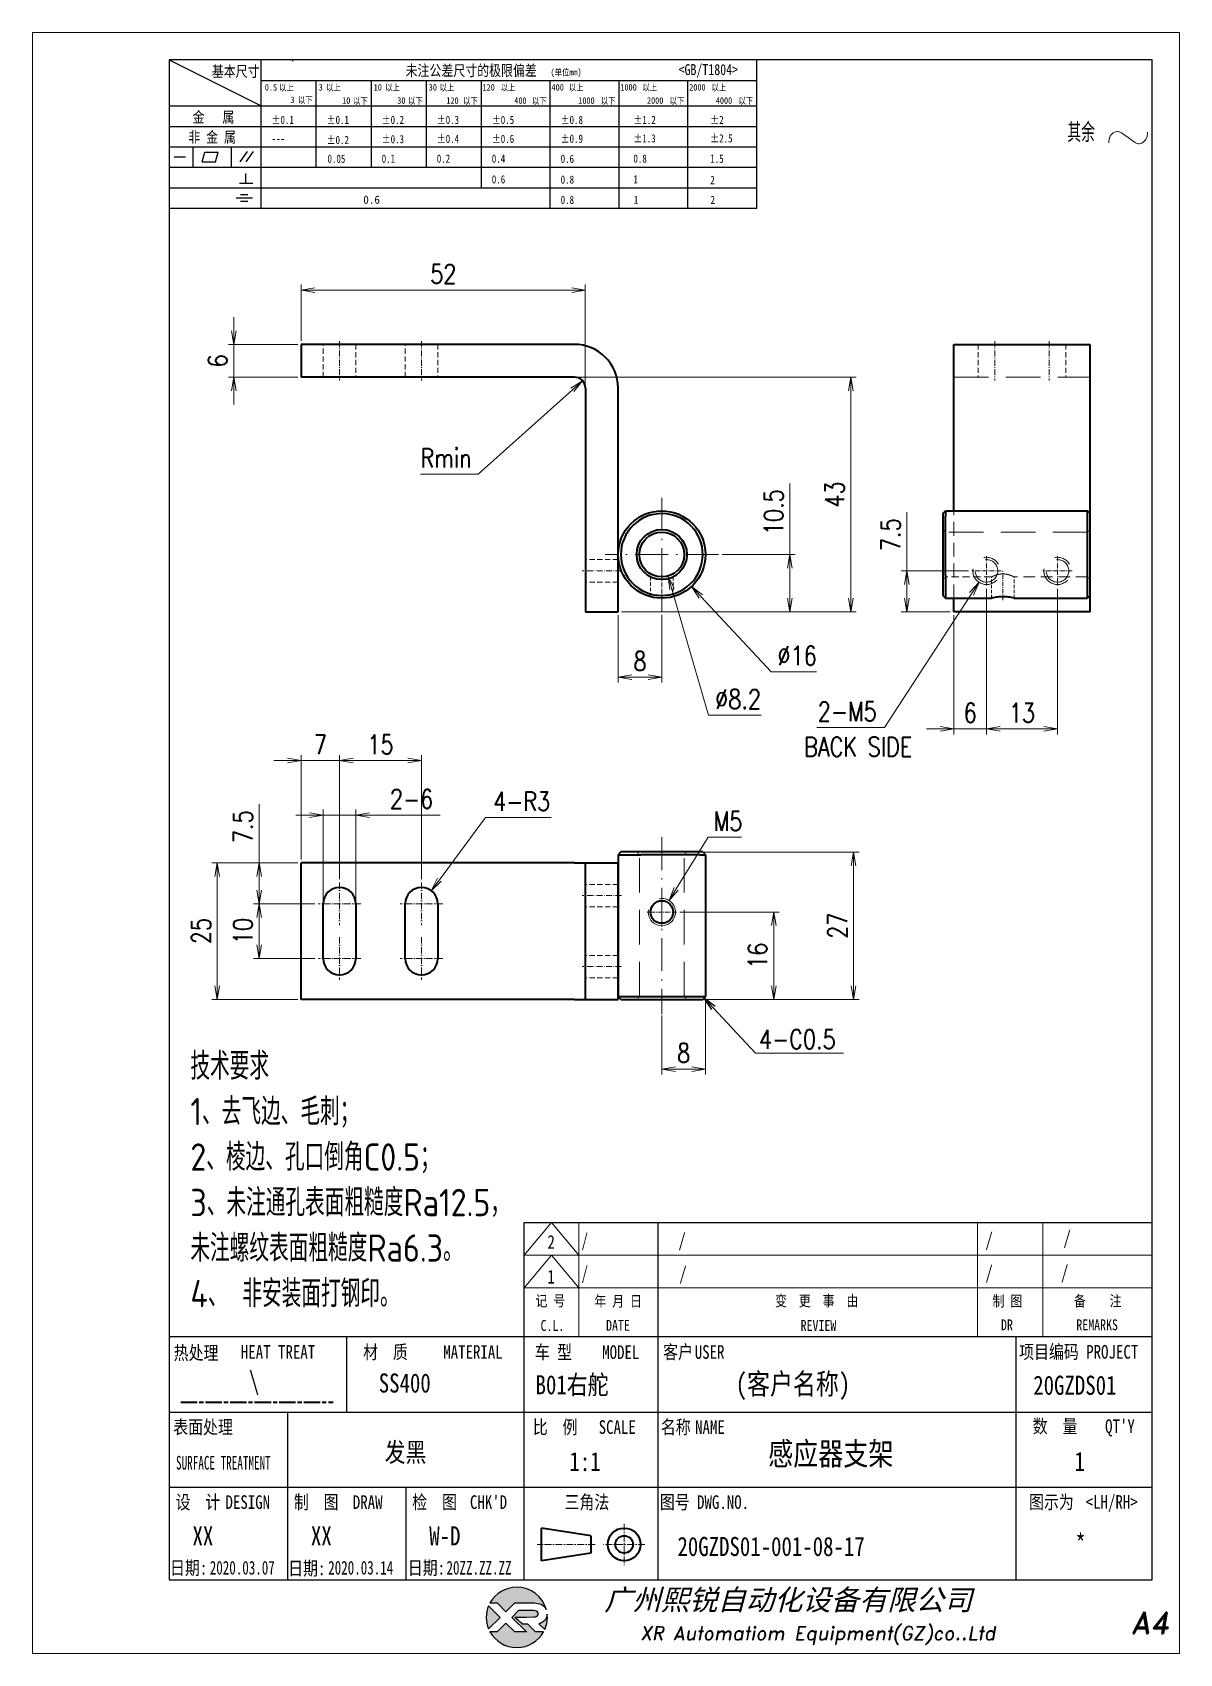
# Model space of a CAD drawing. Header units: millimetres. Extents: x 1333 to 66321, y -42879 to -5704.
# Drawn here: x 65402.5 to 65612.5, y -35576.7 to -35279.7 of the extents above; entities that cross this region are included whole.
import ezdxf
from ezdxf.enums import TextEntityAlignment as Align

# ---------------------------------------------------------------- set-up
doc = ezdxf.new("R2010")
doc.units = ezdxf.units.MM
doc.header["$LTSCALE"] = 0.5
for name, pattern in [('AM_ISO02W050x2', [3.75, 3, -0.75]), ('AM_ISO08W050x2', [9, 6, -0.75, 1.5, -0.75]), ('CENTER', [2, 1.25, -0.25, 0.25, -0.25]), ('DASHDOT', [18.5, 12, -3, 0.5, -3]), ('DASHED', [19.05, 12.7, -6.35]), ('DOT2', [0.125, 0, -0.125])]:
    doc.linetypes.add(name, pattern=pattern)
for name, color, linetype in [('DIM', 3, 'Continuous'), ('layer 1', 7, 'Continuous'), ('图\\M+19E79\\M+195B6\\M+18E9A', 7, 'Continuous'), ('图号', 7, 'Continuous'), ('图名', 7, 'Continuous'), ('数量', 7, 'Continuous'), ('材质', 7, 'Continuous'), ('表面处理', 7, 'Continuous'), ('车型', 7, 'Continuous')]:
    doc.layers.add(name, color=color, linetype=linetype)
for name, color, linetype, lineweight in [('中心线', 2, 'AM_ISO08W050x2', 18), ('图框', 7, 'Continuous', 18), ('标注线', 3, 'Continuous', 18), ('热处理', 7, 'Continuous', 20), ('粗实线', 7, 'Continuous', 35), ('粗点划线', 6, 'AM_ISO08W050x2', 35), ('细实线', 3, 'Continuous', 18), ('虚线', 1, 'AM_ISO02W050x2', 18)]:
    doc.layers.add(name, color=color, linetype=linetype, lineweight=lineweight)
doc.layers.add('打印-禁用', color=7, linetype='Continuous', lineweight=15, plot=False)
doc.styles.add('DIM', font='romans.shx', dxfattribs={"width": 0.8, "bigfont": 'bigfont.shx'})
doc.styles.add('STYLE1', font='')
doc.styles.add('国标', font='simfang.ttf', dxfattribs={"width": 0.8})
doc.styles.add('机械长仿宋', font='gbenor.shx', dxfattribs={"height": 1, "bigfont": 'gbcbig.shx'})
doc.styles.add('标题\\M+18E9A', font='romand.shx', dxfattribs={"oblique": 10, "bigfont": 'bigfont.shx'})
doc.styles.get('STYLE1').set_extended_font_data('SimSun')
doc.dimstyles.new('XR 1-1', dxfattribs={"dimtxt": 3.5, "dimasz": 2.5, "dimexe": 1, "dimexo": 0.625, "dimgap": 1.2, "dimtad": 1, "dimtoh": 1, "dimdsep": 46, "dimtxsty": 'DIM', "dimblk": 'OPEN', "dimcen": 0, "dimclrd": 8, "dimclre": 8, "dimclrt": 2, "dimazin": 2, "dimtfac": 0.5, "dimtmove": 0, "dimatfit": 3, "dimldrblk": 'OPEN', "dimfxl": 0, "dimtolj": 2, "dimlwd": 18, "dimlwe": 18, "dimarcsym": 0})
doc.dimstyles.new('XR 1-1$0', dxfattribs={"dimtxt": 3.5, "dimasz": 2.5, "dimexe": 1, "dimexo": 0.625, "dimgap": 1.2, "dimtad": 1, "dimzin": 9, "dimdsep": 46, "dimtxsty": 'DIM', "dimblk": 'OPEN', "dimcen": 0, "dimclrd": 8, "dimclre": 8, "dimclrt": 2, "dimazin": 2, "dimtfac": 0.5, "dimtmove": 0, "dimatfit": 3, "dimldrblk": 'OPEN', "dimfxl": 0, "dimtolj": 2, "dimlwd": 18, "dimlwe": 18, "dimarcsym": 0})
doc.dimstyles.new('XR 1-1$3', dxfattribs={"dimtxt": 3.5, "dimasz": 2.5, "dimexe": 1, "dimexo": 0.625, "dimgap": 1.2, "dimtad": 1, "dimtoh": 1, "dimdsep": 46, "dimtxsty": 'DIM', "dimblk": 'OPEN', "dimcen": 0, "dimclrd": 8, "dimclre": 8, "dimclrt": 2, "dimazin": 2, "dimtfac": 0.5, "dimtofl": 0, "dimtmove": 0, "dimatfit": 3, "dimldrblk": 'OPEN', "dimfxl": 0, "dimtolj": 2, "dimlwd": 18, "dimlwe": 18, "dimarcsym": 0})
doc.dimstyles.new('XR 1-1$4', dxfattribs={"dimtxt": 3.5, "dimasz": 2.5, "dimexe": 1, "dimexo": 0.625, "dimgap": 1.2, "dimtad": 1, "dimtoh": 1, "dimdsep": 46, "dimtxsty": 'DIM', "dimblk": 'OPEN', "dimcen": 0, "dimclrd": 8, "dimclre": 8, "dimclrt": 2, "dimazin": 2, "dimtfac": 0.5, "dimtofl": 0, "dimtmove": 0, "dimatfit": 3, "dimldrblk": 'OPEN', "dimfxl": 0, "dimtolj": 2, "dimlwd": 18, "dimlwe": 18, "dimarcsym": 0})

msp = doc.modelspace()

# ---------------------------------------------------------------- texts
at = {"layer": '图\\M+19E79\\M+195B6\\M+18E9A', "color": 3, "style": '国标'}
for s, height, width, p in [('2', 2.5, 0.8, (65496.803, -35502.571)), ('/', 2.5, 0.705904, (65503.035, -35502.255)), ('/', 2.5, 0.8, (65520.77, -35502.255)), ('/', 2.5, 0.8, (65576.975, -35502.156)), ('/', 2.5, 0.8, (65591.27, -35501.785)), ('/', 2.5, 0.705904, (65503.035, -35508.255)), ('/', 2.5, 0.8, (65520.942, -35508.34)), ('/', 2.5, 0.8, (65576.975, -35508.156)), ('/', 2.5, 0.8, (65590.807, -35508.145)), ('1', 2.5, 0.8, (65496.792, -35508.931)), ('    (客户名称)', 3.85, 0.8, (65522.87, -35529.246)), ('20GZDS01', 3.5, 0.8, (65585.742, -35529.317)), ('1:1', 3.5, 0.8, (65500.825, -35543.294)), ('XX', 3.5, 0.8, (65431.823, -35556.911)), ('XX', 3.5, 0.8, (65453.503, -35556.911)), ('W-D', 3.5, 0.8, (65475.163, -35556.911)), ('2020.03.07', 2.5, 0.7, (65434.988, -35562.247)), ('2020.03.14', 2.5, 0.7, (65456.668, -35562.247)), ('20ZZ.ZZ.ZZ', 2.5, 0.7, (65478.328, -35562.247))]:
    msp.add_text(s, height=height, dxfattribs=dict(at, width=width)).set_placement(p)
at = {"layer": '图\\M+19E79\\M+195B6\\M+18E9A', "color": 3, "style": '国标', "width": 0.8}
msp.add_text('*', height=3.5, dxfattribs=at).set_placement((65594.397, -35558.311), align=Align.CENTER)
at = {"layer": '图号', "color": 3, "style": '国标', "width": 0.8}
msp.add_text('20GZDS01-001-08-17', height=3.5, dxfattribs=at).set_placement((65520.604, -35558.854))
at = {"layer": '图名', "color": 3, "style": '国标', "width": 0.8}
msp.add_text('感应器支架', height=4.2, dxfattribs=at).set_placement((65548.677, -35542.213), align=Align.CENTER)
at = {"layer": '数量', "color": 3, "style": '国标', "width": 0.8}
msp.add_text('1', height=3.5, dxfattribs=at).set_placement((65594.243, -35543.279), align=Align.CENTER)
at = {"layer": '材质', "color": 3, "style": '国标', "width": 0.8}
msp.add_text('SS400', height=3.5, dxfattribs=at).set_placement((65470.683, -35528.907), align=Align.CENTER)
at = {"layer": '标注线', "color": 2}
for s, insert, char_height, width, attachment_point, style in [('BACK SIDE', (65543.777, -35408.854), 3.5, 74.53631, 1, 'DIM'), ('\\A2;技术要求\\P1、去飞边、毛刺；\\P2、棱边、孔口倒角C0.5；\\P3、未注通孔表面粗糙度Ra12.5，\\P未注螺纹表面粗糙度Ra6.3。\\P{\\A0;4、\\C3; \\C2;非安装面打钢印。}', (65431.438, -35513.296), 5, 114.82461, 7, '机械长仿宋')]:
    msp.add_mtext(s, dxfattribs=dict(at, insert=insert, char_height=char_height, width=width, attachment_point=attachment_point, style=style))
at = {"layer": '标注线', "insert": (65535.538, -35462.435), "char_height": 3.5, "width": 6.37054, "attachment_point": 1, "style": 'DIM'}
msp.add_mtext('{\\Fromans,bigfont|c134;\\C2;4-\\Fromans,bigfont|c128;C0.5}', dxfattribs=at)
at = {"layer": '热处理', "color": 3, "style": '国标', "width": 0.8}
msp.add_text('\\', height=3.5, dxfattribs=at).set_placement((65443.105, -35528.531), align=Align.CENTER)
at = {"layer": '表面处理', "color": 3, "style": '国标', "width": 0.8}
msp.add_text('发黑', height=3.5, dxfattribs=at).set_placement((65470.825, -35541.584), align=Align.CENTER)
at = {"layer": '车型', "color": 3, "style": '国标', "width": 0.8}
msp.add_text('B01右舵', height=3.5, dxfattribs=at).set_placement((65494.63, -35529.231))

# ---------------------------------------------------------------- blocks, each defined once
blk = doc.blocks.new('XR')
at = {"true_color": 0xfc8000}
h = blk.add_hatch(color=30, dxfattribs=at)
h.set_gradient(color1=(252, 128, 0), rotation=240, one_color=1, tint=1, name='INVCURVED')
edge = h.paths.add_edge_path()
edge.add_spline(control_points=[(-434.18, -5928.47), (-433.9, -5928.74), (-433.63, -5929.01), (-433.63, -5929.01), (-433.63, -5929.01), (-433.63, -5929.01), (-433.36, -5928.74), (-433.09, -5928.47)], knot_values=[0.5625, 0.5625, 0.5625, 0.5625, 0.625, 0.625, 0.625, 0.625, 0.6875, 0.6875, 0.6875, 0.6875], degree=3, periodic=0)
edge.add_spline(control_points=[(-433.09, -5928.47), (-432.82, -5928.2), (-432.54, -5927.93), (-432.54, -5927.93), (-432.54, -5927.93), (-432.54, -5927.93), (-432.04, -5927.93), (-431.53, -5927.93)], knot_values=[0.4375, 0.4375, 0.4375, 0.4375, 0.5, 0.5, 0.5, 0.5, 0.5625, 0.5625, 0.5625, 0.5625], degree=3, periodic=0)
edge.add_spline(control_points=[(-431.53, -5927.93), (-431.03, -5927.93), (-430.52, -5927.93), (-430.52, -5927.93), (-430.52, -5927.93), (-430, -5927.93), (-429.43, -5927.96), (-429.01, -5928.33)], knot_values=[0.25, 0.25, 0.25, 0.25, 0.3125, 0.3125, 0.3125, 0.3125, 0.4375, 0.4375, 0.4375, 0.4375], degree=3, periodic=0)
edge.add_spline(control_points=[(-429.01, -5928.33), (-428.88, -5928.44), (-428.78, -5928.59), (-428.71, -5928.75)], knot_values=[0.125, 0.125, 0.125, 0.125, 0.25, 0.25, 0.25, 0.25], degree=3, periodic=0)
edge.add_spline(control_points=[(-428.71, -5928.75), (-429.13, -5927.18), (-430.58, -5926.02), (-432.31, -5926.02)], knot_values=[0, 0, 0, 0, 0.125, 0.125, 0.125, 0.125], degree=3, periodic=0)
edge.add_spline(control_points=[(-432.31, -5926.02), (-433.72, -5926.02), (-434.94, -5926.79), (-435.58, -5927.93)], knot_values=[0.875, 0.875, 0.875, 0.875, 1, 1, 1, 1], degree=3, periodic=0)
edge.add_spline(control_points=[(-435.58, -5927.93), (-435.58, -5927.93), (-434.72, -5927.93), (-434.72, -5927.93), (-434.72, -5927.93), (-434.72, -5927.93), (-434.45, -5928.2), (-434.18, -5928.47)], knot_values=[0.6875, 0.6875, 0.6875, 0.6875, 0.8125, 0.8125, 0.8125, 0.8125, 0.875, 0.875, 0.875, 0.875], degree=3, periodic=0)
edge = h.paths.add_edge_path()
edge.add_spline(control_points=[(-434.79, -5929.26), (-435.04, -5929.02), (-435.34, -5928.72), (-435.54, -5928.53)], knot_values=[0.562504, 0.562504, 0.562504, 0.562504, 0.656252, 0.656252, 0.656252, 0.656252], degree=3, periodic=0)
edge.add_spline(control_points=[(-435.54, -5928.53), (-435.67, -5928.4), (-435.76, -5928.31), (-435.76, -5928.31), (-435.76, -5928.31), (-435.94, -5928.74), (-436.03, -5929.21), (-436.03, -5929.71)], knot_values=[0.25, 0.25, 0.25, 0.25, 0.312504, 0.312504, 0.312504, 0.312504, 0.562504, 0.562504, 0.562504, 0.562504], degree=3, periodic=0)
edge.add_spline(control_points=[(-436.03, -5929.71), (-436.03, -5930.2), (-435.94, -5930.67), (-435.76, -5931.1), (-435.76, -5931.1), (-435.4, -5930.75), (-435.05, -5930.4)], knot_values=[0.874998, 0.874998, 0.874998, 0.874998, 1.124998, 1.124998, 1.124998, 1.25, 1.25, 1.25, 1.25], degree=3, periodic=0)
edge.add_spline(control_points=[(-435.05, -5930.4), (-434.7, -5930.05), (-434.34, -5929.71), (-434.34, -5929.71), (-434.34, -5929.71), (-434.34, -5929.71), (-434.34, -5929.71), (-434.34, -5929.71)], knot_values=[0.749878, 0.749878, 0.749878, 0.749878, 0.874875, 0.874875, 0.874875, 0.874875, 0.874998, 0.874998, 0.874998, 0.874998], degree=3, periodic=0)
edge.add_spline(control_points=[(-434.34, -5929.71), (-434.34, -5929.71), (-434.34, -5929.71), (-434.34, -5929.71)], knot_values=[0.749634, 0.749634, 0.749634, 0.749634, 0.749817, 0.749817, 0.749817, 0.749817], degree=3, periodic=0)
edge.add_spline(control_points=[(-434.35, -5929.7), (-434.35, -5929.7), (-434.35, -5929.7), (-434.35, -5929.7)], knot_values=[0.738281, 0.738281, 0.738281, 0.738281, 0.742188, 0.742188, 0.742188, 0.742188], degree=3, periodic=0)
edge.add_spline(control_points=[(-434.35, -5929.7), (-434.36, -5929.69), (-434.37, -5929.68), (-434.38, -5929.67)], knot_values=[0.726563, 0.726563, 0.726563, 0.726563, 0.738281, 0.738281, 0.738281, 0.738281], degree=3, periodic=0)
edge.add_spline(control_points=[(-434.38, -5929.67), (-434.38, -5929.66), (-434.39, -5929.65), (-434.4, -5929.65)], knot_values=[0.718751, 0.718751, 0.718751, 0.718751, 0.726563, 0.726563, 0.726563, 0.726563], degree=3, periodic=0)
edge.add_spline(control_points=[(-434.4, -5929.65), (-434.42, -5929.63), (-434.45, -5929.6), (-434.47, -5929.58)], knot_values=[0.703126, 0.703126, 0.703126, 0.703126, 0.718751, 0.718751, 0.718751, 0.718751], degree=3, periodic=0)
edge.add_spline(control_points=[(-434.47, -5929.58), (-434.5, -5929.55), (-434.53, -5929.52), (-434.56, -5929.49)], knot_values=[0.687501, 0.687501, 0.687501, 0.687501, 0.703126, 0.703126, 0.703126, 0.703126], degree=3, periodic=0)
edge.add_spline(control_points=[(-434.56, -5929.49), (-434.63, -5929.42), (-434.71, -5929.35), (-434.79, -5929.26)], knot_values=[0.656252, 0.656252, 0.656252, 0.656252, 0.687501, 0.687501, 0.687501, 0.687501], degree=3, periodic=0)
at = {"true_color": 0x0348ff}
h = blk.add_hatch(color=160, dxfattribs=at)
h.set_gradient(color1=(3, 72, 255), color2=(0, 41, 153), one_color=1, tint=0.3, name='HEMISPHERICAL')
edge = h.paths.add_edge_path()
edge.add_spline(control_points=[(-432.54, -5929.67), (-432.26, -5929.95), (-431.94, -5930.23), (-431.66, -5930.51), (-431.66, -5930.51), (-431.66, -5930.51), (-431.66, -5930.51), (-431.66, -5930.51)], knot_values=[0.736842, 0.736842, 0.736842, 0.736842, 0.789474, 0.789474, 0.789474, 0.789474, 0.802633, 0.802633, 0.802633, 0.802633], degree=3, periodic=0)
edge.add_spline(control_points=[(-431.66, -5930.51), (-431.65, -5930.51), (-431.65, -5930.52), (-431.65, -5930.52)], knot_values=[0.802633, 0.802633, 0.802633, 0.802633, 0.815791, 0.815791, 0.815791, 0.815791], degree=3, periodic=0)
edge.add_spline(control_points=[(-431.65, -5930.52), (-431.64, -5930.53), (-431.64, -5930.53), (-431.64, -5930.53)], knot_values=[0.815791, 0.815791, 0.815791, 0.815791, 0.82237, 0.82237, 0.82237, 0.82237], degree=3, periodic=0)
edge.add_spline(control_points=[(-431.64, -5930.53), (-431.64, -5930.53), (-431.64, -5930.53), (-431.63, -5930.54)], knot_values=[0.82237, 0.82237, 0.82237, 0.82237, 0.828949, 0.828949, 0.828949, 0.828949], degree=3, periodic=0)
edge.add_spline(control_points=[(-431.63, -5930.54), (-431.63, -5930.54), (-431.63, -5930.54), (-431.63, -5930.54), (-431.63, -5930.54), (-431.63, -5930.54), (-431.59, -5930.54), (-431.52, -5930.54)], knot_values=[0.841901, 0.841901, 0.841901, 0.841901, 0.842105, 0.842105, 0.842105, 0.842105, 0.855264, 0.855264, 0.855264, 0.855264], degree=3, periodic=0)
edge.add_spline(control_points=[(-431.52, -5930.54), (-431.46, -5930.54), (-431.38, -5930.54), (-431.3, -5930.54)], knot_values=[0.855264, 0.855264, 0.855264, 0.855264, 0.868422, 0.868422, 0.868422, 0.868422], degree=3, periodic=0)
edge.add_spline(control_points=[(-431.3, -5930.54), (-431.26, -5930.54), (-431.22, -5930.54), (-431.18, -5930.54)], knot_values=[0.868422, 0.868422, 0.868422, 0.868422, 0.875, 0.875, 0.875, 0.875], degree=3, periodic=0)
edge.add_spline(control_points=[(-431.18, -5930.54), (-431.14, -5930.54), (-431.1, -5930.54), (-431.07, -5930.54)], knot_values=[0.875, 0.875, 0.875, 0.875, 0.881579, 0.881579, 0.881579, 0.881579], degree=3, periodic=0)
edge.add_spline(control_points=[(-431.07, -5930.54), (-431.05, -5930.54), (-431.04, -5930.54), (-431.03, -5930.54)], knot_values=[0.881579, 0.881579, 0.881579, 0.881579, 0.884869, 0.884869, 0.884869, 0.884869], degree=3, periodic=0)
edge.add_spline(control_points=[(-431.03, -5930.54), (-431.02, -5930.54), (-431, -5930.54), (-431, -5930.54)], knot_values=[0.884869, 0.884869, 0.884869, 0.884869, 0.888158, 0.888158, 0.888158, 0.888158], degree=3, periodic=0)
edge.add_spline(control_points=[(-431, -5930.54), (-430.99, -5930.54), (-430.99, -5930.54), (-430.98, -5930.54)], knot_values=[0.888158, 0.888158, 0.888158, 0.888158, 0.889803, 0.889803, 0.889803, 0.889803], degree=3, periodic=0)
edge.add_spline(control_points=[(-430.98, -5930.54), (-430.98, -5930.54), (-430.98, -5930.54), (-430.97, -5930.54)], knot_values=[0.889803, 0.889803, 0.889803, 0.889803, 0.891447, 0.891447, 0.891447, 0.891447], degree=3, periodic=0)
edge.add_spline(control_points=[(-430.97, -5930.54), (-430.97, -5930.54), (-430.97, -5930.54), (-430.97, -5930.54)], knot_values=[0.891447, 0.891447, 0.891447, 0.891447, 0.89227, 0.89227, 0.89227, 0.89227], degree=3, periodic=0)
edge.add_spline(control_points=[(-430.97, -5930.54), (-430.97, -5930.54), (-430.97, -5930.54), (-430.97, -5930.54)], knot_values=[0.89227, 0.89227, 0.89227, 0.89227, 0.893092, 0.893092, 0.893092, 0.893092], degree=3, periodic=0)
edge.add_spline(control_points=[(-430.97, -5930.54), (-430.97, -5930.54), (-430.97, -5930.54), (-430.97, -5930.54)], knot_values=[0.893092, 0.893092, 0.893092, 0.893092, 0.893503, 0.893503, 0.893503, 0.893503], degree=3, periodic=0)
edge.add_spline(control_points=[(-430.97, -5930.54), (-430.97, -5930.54), (-430.97, -5930.54), (-430.97, -5930.54)], knot_values=[0.893503, 0.893503, 0.893503, 0.893503, 0.893914, 0.893914, 0.893914, 0.893914], degree=3, periodic=0)
edge.add_spline(control_points=[(-430.97, -5930.54), (-430.97, -5930.54), (-430.97, -5930.54), (-430.97, -5930.54)], knot_values=[0.893914, 0.893914, 0.893914, 0.893914, 0.89412, 0.89412, 0.89412, 0.89412], degree=3, periodic=0)
edge.add_spline(control_points=[(-430.97, -5930.54), (-430.97, -5930.54), (-430.97, -5930.54), (-430.97, -5930.54)], knot_values=[0.89412, 0.89412, 0.89412, 0.89412, 0.894326, 0.894326, 0.894326, 0.894326], degree=3, periodic=0)
edge.add_spline(control_points=[(-430.97, -5930.54), (-430.97, -5930.54), (-430.97, -5930.54), (-430.97, -5930.54)], knot_values=[0.894428, 0.894428, 0.894428, 0.894428, 0.894531, 0.894531, 0.894531, 0.894531], degree=3, periodic=0)
edge.add_spline(control_points=[(-430.97, -5930.54), (-430.97, -5930.54), (-430.97, -5930.54), (-430.97, -5930.54)], knot_values=[0.894531, 0.894531, 0.894531, 0.894531, 0.894583, 0.894583, 0.894583, 0.894583], degree=3, periodic=0)
edge.add_spline(control_points=[(-430.97, -5930.54), (-430.97, -5930.54), (-430.97, -5930.54), (-430.97, -5930.54), (-430.97, -5930.54), (-430.97, -5930.54), (-430.73, -5930.78), (-430.49, -5931.01)], knot_values=[0.894685, 0.894685, 0.894685, 0.894685, 0.894737, 0.894737, 0.894737, 0.894737, 0.921052, 0.921052, 0.921052, 0.921052], degree=3, periodic=0)
edge.add_spline(control_points=[(-430.49, -5931.01), (-430.26, -5931.24), (-430.02, -5931.48), (-430.02, -5931.48)], knot_values=[0.921052, 0.921052, 0.921052, 0.921052, 0.947368, 0.947368, 0.947368, 0.947368], degree=3, periodic=0)
edge.add_spline(control_points=[(-430.02, -5931.48), (-430.02, -5931.48), (-430.02, -5931.48), (-430.02, -5931.48)], knot_values=[0.947522, 0.947522, 0.947522, 0.947522, 0.947573, 0.947573, 0.947573, 0.947573], degree=3, periodic=0)
edge.add_spline(control_points=[(-430.02, -5931.48), (-430.02, -5931.48), (-430.02, -5931.48), (-430.02, -5931.48)], knot_values=[0.947573, 0.947573, 0.947573, 0.947573, 0.947676, 0.947676, 0.947676, 0.947676], degree=3, periodic=0)
edge.add_spline(control_points=[(-430.02, -5931.48), (-430.02, -5931.48), (-430.02, -5931.48), (-430.02, -5931.48)], knot_values=[0.947676, 0.947676, 0.947676, 0.947676, 0.947779, 0.947779, 0.947779, 0.947779], degree=3, periodic=0)
edge.add_spline(control_points=[(-430.02, -5931.48), (-430.02, -5931.48), (-430.02, -5931.48), (-430.02, -5931.48)], knot_values=[0.947779, 0.947779, 0.947779, 0.947779, 0.947984, 0.947984, 0.947984, 0.947984], degree=3, periodic=0)
edge.add_spline(control_points=[(-430.02, -5931.48), (-430.02, -5931.48), (-430.02, -5931.48), (-430.02, -5931.48)], knot_values=[0.947984, 0.947984, 0.947984, 0.947984, 0.94819, 0.94819, 0.94819, 0.94819], degree=3, periodic=0)
edge.add_spline(control_points=[(-430.02, -5931.48), (-430.02, -5931.48), (-430.02, -5931.48), (-430.02, -5931.48)], knot_values=[0.94819, 0.94819, 0.94819, 0.94819, 0.948601, 0.948601, 0.948601, 0.948601], degree=3, periodic=0)
edge.add_spline(control_points=[(-430.02, -5931.48), (-430.02, -5931.48), (-430.02, -5931.48), (-430.02, -5931.48)], knot_values=[0.948601, 0.948601, 0.948601, 0.948601, 0.949012, 0.949012, 0.949012, 0.949012], degree=3, periodic=0)
edge.add_spline(control_points=[(-430.02, -5931.48), (-430.02, -5931.48), (-430.01, -5931.48), (-430.01, -5931.48)], knot_values=[0.949012, 0.949012, 0.949012, 0.949012, 0.949834, 0.949834, 0.949834, 0.949834], degree=3, periodic=0)
edge.add_spline(control_points=[(-430.01, -5931.48), (-430.01, -5931.48), (-430.01, -5931.48), (-430.01, -5931.48)], knot_values=[0.949834, 0.949834, 0.949834, 0.949834, 0.950657, 0.950657, 0.950657, 0.950657], degree=3, periodic=0)
edge.add_spline(control_points=[(-430.01, -5931.48), (-430.01, -5931.48), (-430, -5931.48), (-430, -5931.48)], knot_values=[0.950657, 0.950657, 0.950657, 0.950657, 0.952301, 0.952301, 0.952301, 0.952301], degree=3, periodic=0)
edge.add_spline(control_points=[(-430, -5931.48), (-429.99, -5931.48), (-429.98, -5931.48), (-429.98, -5931.48)], knot_values=[0.952301, 0.952301, 0.952301, 0.952301, 0.953946, 0.953946, 0.953946, 0.953946], degree=3, periodic=0)
edge.add_spline(control_points=[(-429.98, -5931.48), (-429.96, -5931.48), (-429.95, -5931.48), (-429.93, -5931.48)], knot_values=[0.953946, 0.953946, 0.953946, 0.953946, 0.957236, 0.957236, 0.957236, 0.957236], degree=3, periodic=0)
edge.add_spline(control_points=[(-429.93, -5931.48), (-429.91, -5931.48), (-429.89, -5931.48), (-429.87, -5931.48)], knot_values=[0.957236, 0.957236, 0.957236, 0.957236, 0.960525, 0.960525, 0.960525, 0.960525], degree=3, periodic=0)
edge.add_spline(control_points=[(-429.87, -5931.48), (-429.82, -5931.48), (-429.77, -5931.48), (-429.71, -5931.48)], knot_values=[0.960525, 0.960525, 0.960525, 0.960525, 0.967104, 0.967104, 0.967104, 0.967104], degree=3, periodic=0)
edge.add_spline(control_points=[(-429.71, -5931.48), (-429.65, -5931.48), (-429.59, -5931.48), (-429.53, -5931.48)], knot_values=[0.967104, 0.967104, 0.967104, 0.967104, 0.973683, 0.973683, 0.973683, 0.973683], degree=3, periodic=0)
edge.add_spline(control_points=[(-429.53, -5931.48), (-429.41, -5931.48), (-429.29, -5931.48), (-429.19, -5931.48)], knot_values=[0.973683, 0.973683, 0.973683, 0.973683, 0.98684, 0.98684, 0.98684, 0.98684], degree=3, periodic=0)
edge.add_spline(control_points=[(-429.19, -5931.48), (-429.1, -5931.48), (-429.04, -5931.48), (-429.04, -5931.48), (-429.67, -5932.62), (-430.9, -5933.39), (-432.31, -5933.39)], knot_values=[0.98684, 0.98684, 0.98684, 0.98684, 1, 1, 1, 1.052632, 1.052632, 1.052632, 1.052632], degree=3, periodic=0)
edge.add_spline(control_points=[(-432.31, -5933.39), (-433.72, -5933.39), (-434.94, -5932.62), (-435.58, -5931.48), (-435.58, -5931.48), (-435.58, -5931.48), (-435.36, -5931.48), (-435.15, -5931.48)], knot_values=[0.052632, 0.052632, 0.052632, 0.052632, 0.105263, 0.105263, 0.105263, 0.105263, 0.131579, 0.131579, 0.131579, 0.131579], degree=3, periodic=0)
edge.add_spline(control_points=[(-435.15, -5931.48), (-434.93, -5931.48), (-434.72, -5931.48), (-434.72, -5931.48), (-434.72, -5931.48), (-434.72, -5931.48), (-434.45, -5931.21), (-434.18, -5930.94)], knot_values=[0.131579, 0.131579, 0.131579, 0.131579, 0.157895, 0.157895, 0.157895, 0.157895, 0.184211, 0.184211, 0.184211, 0.184211], degree=3, periodic=0)
edge.add_spline(control_points=[(-434.18, -5930.94), (-433.9, -5930.67), (-433.63, -5930.4), (-433.63, -5930.4), (-433.63, -5930.4), (-433.63, -5930.4), (-433.36, -5930.67), (-433.09, -5930.94)], knot_values=[0.184211, 0.184211, 0.184211, 0.184211, 0.210526, 0.210526, 0.210526, 0.210526, 0.236842, 0.236842, 0.236842, 0.236842], degree=3, periodic=0)
edge.add_spline(control_points=[(-433.09, -5930.94), (-432.82, -5931.21), (-432.54, -5931.48), (-432.54, -5931.48), (-432.54, -5931.48), (-432.54, -5931.48), (-432.19, -5931.48), (-431.83, -5931.48)], knot_values=[0.236842, 0.236842, 0.236842, 0.236842, 0.263158, 0.263158, 0.263158, 0.263158, 0.289474, 0.289474, 0.289474, 0.289474], degree=3, periodic=0)
edge.add_spline(control_points=[(-431.83, -5931.48), (-431.48, -5931.48), (-431.12, -5931.48), (-431.12, -5931.48), (-431.12, -5931.48), (-431.12, -5931.48), (-431.57, -5931.03), (-432.02, -5930.59)], knot_values=[0.289474, 0.289474, 0.289474, 0.289474, 0.315789, 0.315789, 0.315789, 0.315789, 0.342105, 0.342105, 0.342105, 0.342105], degree=3, periodic=0)
edge.add_spline(control_points=[(-432.02, -5930.59), (-432.47, -5930.15), (-432.92, -5929.71), (-432.92, -5929.71), (-432.92, -5929.71), (-432.92, -5929.71), (-432.71, -5929.5), (-432.5, -5929.29)], knot_values=[0.342105, 0.342105, 0.342105, 0.342105, 0.368421, 0.368421, 0.368421, 0.368421, 0.394737, 0.394737, 0.394737, 0.394737], degree=3, periodic=0)
edge.add_spline(control_points=[(-432.5, -5929.29), (-432.3, -5929.09), (-432.09, -5928.88), (-432.09, -5928.88)], knot_values=[0.394737, 0.394737, 0.394737, 0.394737, 0.421053, 0.421053, 0.421053, 0.421053], degree=3, periodic=0)
edge.add_spline(control_points=[(-432.09, -5928.88), (-432.09, -5928.88), (-432.06, -5928.86), (-432.06, -5928.86)], knot_values=[0.421053, 0.421053, 0.421053, 0.421053, 0.473684, 0.473684, 0.473684, 0.473684], degree=3, periodic=0)
edge.add_spline(control_points=[(-432.06, -5928.86), (-432.06, -5928.86), (-432.06, -5928.86), (-432.06, -5928.86), (-432.06, -5928.86), (-432.06, -5928.86), (-430.4, -5928.86), (-430.26, -5928.86)], knot_values=[0.473684, 0.473684, 0.473684, 0.473684, 0.473684, 0.473684, 0.473684, 0.473684, 0.526316, 0.526316, 0.526316, 0.526316], degree=3, periodic=0)
edge.add_spline(control_points=[(-430.26, -5928.86), (-429.54, -5928.86), (-429.62, -5929.4), (-429.83, -5929.55)], knot_values=[0.526316, 0.526316, 0.526316, 0.526316, 0.578947, 0.578947, 0.578947, 0.578947], degree=3, periodic=0)
edge.add_spline(control_points=[(-429.83, -5929.55), (-429.94, -5929.62), (-430.08, -5929.65), (-430.26, -5929.65), (-430.26, -5929.65), (-430.26, -5929.65), (-430.48, -5929.65), (-430.71, -5929.66)], knot_values=[0.578947, 0.578947, 0.578947, 0.578947, 0.631579, 0.631579, 0.631579, 0.631579, 0.657895, 0.657895, 0.657895, 0.657895], degree=3, periodic=0)
edge.add_spline(control_points=[(-430.71, -5929.66), (-430.93, -5929.66), (-431.15, -5929.67), (-431.15, -5929.67), (-431.15, -5929.67), (-431.15, -5929.67), (-432.54, -5929.67), (-432.54, -5929.67)], knot_values=[0.657895, 0.657895, 0.657895, 0.657895, 0.684211, 0.684211, 0.684211, 0.684211, 0.736842, 0.736842, 0.736842, 0.736842], degree=3, periodic=0)
edge = h.paths.add_edge_path()
edge.add_spline(control_points=[(-428.6, -5929.32), (-428.61, -5929.67), (-428.76, -5930), (-429.06, -5930.22)], knot_values=[0.8, 0.8, 0.8, 0.8, 1, 1, 1, 1], degree=3, periodic=0)
edge.add_spline(control_points=[(-429.06, -5930.22), (-429.22, -5930.34), (-429.41, -5930.43), (-429.61, -5930.48)], knot_values=[0.6, 0.6, 0.6, 0.6, 0.8, 0.8, 0.8, 0.8], degree=3, periodic=0)
edge.add_spline(control_points=[(-429.61, -5930.48), (-429.61, -5930.48), (-428.9, -5931.19), (-428.9, -5931.19), (-428.9, -5931.19), (-428.69, -5930.73), (-428.58, -5930.23), (-428.58, -5929.71)], knot_values=[0.2, 0.2, 0.2, 0.2, 0.4, 0.4, 0.4, 0.4, 0.6, 0.6, 0.6, 0.6], degree=3, periodic=0)
edge.add_spline(control_points=[(-428.58, -5929.71), (-428.58, -5929.58), (-428.59, -5929.45), (-428.6, -5929.32)], knot_values=[0, 0, 0, 0, 0.2, 0.2, 0.2, 0.2], degree=3, periodic=0)
at = {"layer": 'layer 1', "color": 30}
for points, knots in [([(-432.31, -5926.02), (-430.58, -5926.02), (-429.13, -5927.18), (-428.71, -5928.75), (-428.71, -5928.75), (-428.78, -5928.59), (-428.88, -5928.44), (-429.01, -5928.33), (-429.01, -5928.33), (-429.43, -5927.96), (-430, -5927.93), (-430.52, -5927.93), (-430.52, -5927.93), (-430.52, -5927.93), (-432.54, -5927.93), (-432.54, -5927.93), (-432.54, -5927.93), (-432.54, -5927.93), (-433.63, -5929.01), (-433.63, -5929.01), (-433.63, -5929.01), (-433.63, -5929.01), (-434.72, -5927.93), (-434.72, -5927.93), (-434.72, -5927.93), (-434.72, -5927.93), (-435.58, -5927.93), (-435.58, -5927.93), (-435.58, -5927.93), (-434.94, -5926.79), (-433.72, -5926.02), (-432.31, -5926.02)], [0, 0, 0, 0, 0.125, 0.125, 0.125, 0.125, 0.25, 0.25, 0.25, 0.25, 0.375, 0.375, 0.375, 0.375, 0.5, 0.5, 0.5, 0.5, 0.625, 0.625, 0.625, 0.625, 0.75, 0.75, 0.75, 0.75, 0.875, 0.875, 0.875, 0.875, 1, 1, 1, 1]), ([(-435.76, -5931.1), (-435.94, -5930.67), (-436.03, -5930.2), (-436.03, -5929.71), (-436.03, -5929.71), (-436.03, -5929.21), (-435.94, -5928.74), (-435.76, -5928.31), (-435.76, -5928.31), (-435.76, -5928.31), (-434.34, -5929.71), (-434.34, -5929.71), (-434.34, -5929.71), (-434.34, -5929.71), (-435.76, -5931.1), (-435.76, -5931.1)], [0, 0, 0, 0, 0.25, 0.25, 0.25, 0.25, 0.5, 0.5, 0.5, 0.5, 0.75, 0.75, 0.75, 0.75, 1, 1, 1, 1])]:
    blk.add_open_spline(points, degree=3, knots=knots, dxfattribs=at)
at = {"layer": 'layer 1', "color": 154}
for points, knots in [([(-429.04, -5931.48), (-429.67, -5932.62), (-430.9, -5933.39), (-432.31, -5933.39), (-432.31, -5933.39), (-433.72, -5933.39), (-434.94, -5932.62), (-435.58, -5931.48), (-435.58, -5931.48), (-435.58, -5931.48), (-434.72, -5931.48), (-434.72, -5931.48), (-434.72, -5931.48), (-434.72, -5931.48), (-433.63, -5930.4), (-433.63, -5930.4), (-433.63, -5930.4), (-433.63, -5930.4), (-432.54, -5931.48), (-432.54, -5931.48), (-432.54, -5931.48), (-432.54, -5931.48), (-431.12, -5931.48), (-431.12, -5931.48), (-431.12, -5931.48), (-431.12, -5931.48), (-432.92, -5929.71), (-432.92, -5929.71), (-432.92, -5929.71), (-432.92, -5929.71), (-432.09, -5928.88), (-432.09, -5928.88), (-432.09, -5928.88), (-432.09, -5928.88), (-432.06, -5928.86), (-432.06, -5928.86), (-432.06, -5928.86), (-432.06, -5928.86), (-430.4, -5928.86), (-430.26, -5928.86), (-430.26, -5928.86), (-429.54, -5928.86), (-429.62, -5929.4), (-429.83, -5929.55), (-429.83, -5929.55), (-429.94, -5929.62), (-430.08, -5929.65), (-430.26, -5929.65), (-430.26, -5929.65), (-430.26, -5929.65), (-431.15, -5929.67), (-431.15, -5929.67), (-431.15, -5929.67), (-431.15, -5929.67), (-432.54, -5929.67), (-432.54, -5929.67), (-432.54, -5929.67), (-432.26, -5929.95), (-431.94, -5930.23), (-431.66, -5930.51), (-431.66, -5930.51), (-431.66, -5930.51), (-431.63, -5930.54), (-431.63, -5930.54), (-431.63, -5930.54), (-431.63, -5930.54), (-430.97, -5930.54), (-430.97, -5930.54), (-430.97, -5930.54), (-430.97, -5930.54), (-430.02, -5931.48), (-430.02, -5931.48), (-430.02, -5931.48), (-430.02, -5931.48), (-429.04, -5931.48), (-429.04, -5931.48)], [0, 0, 0, 0, 0.052632, 0.052632, 0.052632, 0.052632, 0.105263, 0.105263, 0.105263, 0.105263, 0.157895, 0.157895, 0.157895, 0.157895, 0.210526, 0.210526, 0.210526, 0.210526, 0.263158, 0.263158, 0.263158, 0.263158, 0.315789, 0.315789, 0.315789, 0.315789, 0.368421, 0.368421, 0.368421, 0.368421, 0.421053, 0.421053, 0.421053, 0.421053, 0.473684, 0.473684, 0.473684, 0.473684, 0.526316, 0.526316, 0.526316, 0.526316, 0.578947, 0.578947, 0.578947, 0.578947, 0.631579, 0.631579, 0.631579, 0.631579, 0.684211, 0.684211, 0.684211, 0.684211, 0.736842, 0.736842, 0.736842, 0.736842, 0.789474, 0.789474, 0.789474, 0.789474, 0.842105, 0.842105, 0.842105, 0.842105, 0.894737, 0.894737, 0.894737, 0.894737, 0.947368, 0.947368, 0.947368, 0.947368, 1, 1, 1, 1]), ([(-428.6, -5929.32), (-428.59, -5929.45), (-428.58, -5929.58), (-428.58, -5929.71), (-428.58, -5929.71), (-428.58, -5930.23), (-428.69, -5930.73), (-428.9, -5931.19), (-428.9, -5931.19), (-428.9, -5931.19), (-429.61, -5930.48), (-429.61, -5930.48), (-429.61, -5930.48), (-429.41, -5930.43), (-429.22, -5930.34), (-429.06, -5930.22), (-429.06, -5930.22), (-428.76, -5930), (-428.61, -5929.67), (-428.6, -5929.32)], [0, 0, 0, 0, 0.2, 0.2, 0.2, 0.2, 0.4, 0.4, 0.4, 0.4, 0.6, 0.6, 0.6, 0.6, 0.8, 0.8, 0.8, 0.8, 1, 1, 1, 1])]:
    blk.add_open_spline(points, degree=3, knots=knots, dxfattribs=at)
blk = doc.blocks.new('GZDEH零件A4图框V01版')
at = {"layer": '中心线', "color": 1, "linetype": 'CENTER', "lineweight": 5, "ltscale": 2}
for p, q in [((108.33, 23.8), (108.33, 16.2)), ((103, 20), (92.4, 20)), ((112.13, 20), (104.53, 20))]:
    blk.add_line(p, q, dxfattribs=at)
at = {"layer": '图\\M+19E79\\M+195B6\\M+18E9A', "linetype": 'Continuous'}
for p, q in [((25, 292), (25, 13.5)), ((205, 292), (25, 292)), ((205, 13.5), (205, 292)), ((205, 13.5), (205, 97)), ((90, 79), (205, 79)), ((90, 13.5), (90, 79)), ((25, 13.5), (205, 13.5))]:
    blk.add_line(p, q, dxfattribs=at)
at = {"layer": '图\\M+19E79\\M+195B6\\M+18E9A', "color": 9}
for p, q in [((25, 292), (41.88, 283.54)), ((41.88, 264.79), (41.88, 292)), ((47.66, 291.75), (47.66, 292)), ((132.6, 264.79), (132.6, 292)), ((41.88, 288.22), (132.6, 288.22)), ((51.96, 272.29), (51.96, 288.22)), ((62.04, 272.29), (62.04, 288.22)), ((72.12, 272.29), (72.12, 288.22)), ((82.2, 268.54), (82.2, 288.22)), ((94.8, 264.79), (94.8, 288.22)), ((107.4, 264.79), (107.4, 288.22)), ((120, 264.79), (120, 288.22)), ((25, 283.54), (132.6, 283.54)), ((25, 279.79), (132.6, 279.79)), ((25, 276.04), (132.6, 276.04)), ((25.94, 274.19), (28, 274.19)), ((29.43, 272.34), (29.43, 276.04)), ((31.1, 273.3), (31.58, 275.09)), ((31.1, 273.3), (33.51, 273.3)), ((31.58, 275.09), (33.99, 275.09)), ((33.51, 273.3), (33.99, 275.09)), ((36.42, 272.34), (36.42, 276.04)), ((38.03, 273.3), (39.36, 275.16)), ((39.11, 273.3), (40.45, 275.16)), ((25, 272.29), (132.6, 272.29)), ((39.09, 269.41), (39.09, 271.18)), ((25, 268.54), (132.6, 268.54)), ((37.93, 269.41), (40.32, 269.41)), ((25, 264.79), (132.6, 264.79)), ((37.3, 266.69), (40.28, 266.69)), ((38.08, 267.29), (39.43, 267.29)), ((38.08, 266.09), (39.44, 266.09)), ((114.5, 79), (114.5, 13.5)), ((205, 58), (25, 58)), ((57.5, 58), (57.5, 44.11)), ((114.5, 58), (114.5, 13.5)), ((180, 58), (180, 13.5)), ((25, 44.25), (205, 44.25)), ((46.68, 44.25), (46.68, 30.5)), ((25, 30.5), (205, 30.5)), ((46.68, 30.5), (46.68, 13.5)), ((46.68, 30.5), (46.68, 13.5)), ((68.34, 30.5), (68.34, 13.5)), ((68.34, 30.5), (68.34, 13.5))]:
    blk.add_line(p, q, dxfattribs=at)
at = {"layer": '图框', "color": 9}
for p, q in [((90, 73), (95, 79)), ((95, 79), (100, 73)), ((100, 58), (100, 79)), ((173, 58), (173, 79)), ((185, 79), (185, 58)), ((90, 73), (205, 73)), ((90, 67), (95, 73)), ((95, 73), (100, 67)), ((90, 67), (205, 67))]:
    blk.add_line(p, q, dxfattribs=at)
at = {"layer": '图框', "color": 2, "linetype": 'ByBlock', "lineweight": 35}
for p, q in [((102.2, 21.6), (93.2, 23)), ((93.2, 17), (93.2, 23)), ((102.2, 21.6), (102.2, 18.4)), ((102.2, 18.4), (93.2, 17))]:
    blk.add_line(p, q, dxfattribs=at)
for radius in [3, 1.6]:
    blk.add_circle((108.33, 20), radius, dxfattribs=at)
at = {"layer": '打印-禁用', "linetype": 'Continuous'}
for p, q in [((0, 297), (0, 0)), ((210, 297), (0, 297)), ((210, 297), (210, 0)), ((0, 0), (210, 0))]:
    blk.add_line(p, q, dxfattribs=at)
at = {"layer": 'DIM', "xscale": 1.5, "yscale": 1.5, "zscale": 1.5}
blk.add_blockref('XR', (737.13, 8901.19), dxfattribs=at)
at = {"layer": '图\\M+19E79\\M+195B6\\M+18E9A', "color": 9, "style": '国标'}
for s, height, width, p in [('基本尺寸', 2, 0.8, (32.84, 288.88)), ('未注公差尺寸的极限偏差', 2, 0.8, (68.32, 289.02)), ('<GB/T1804>', 2, 0.8, (118.29, 289.19)), ('30', 1.2, 0.8, (72.55, 286.35)), ('金   属', 2, 0.8, (29.33, 280.48)), ('±0.1', 1.5, 0.8, (43.78, 280.23)), ('±0.1', 1.5, 0.8, (53.86, 280.23)), ('±0.2', 1.5, 0.8, (63.94, 280.23)), ('±0.3', 1.5, 0.8, (74.02, 280.23)), ('±0.5', 1.5, 0.8, (84.1, 280.23)), ('±0.8', 1.5, 0.8, (96.7, 280.23)), ('±1.2', 1.5, 0.8, (110.02, 280.23)), ('±2', 1.5, 0.8, (124.09, 280.23)), ('非 金 属', 2, 0.8, (28.53, 276.82)), ('---', 1.5, 0.8, (43.78, 276.81)), ('±0.2', 1.5, 0.8, (53.86, 276.54)), ('±0.3', 1.5, 0.8, (63.94, 276.69)), ('±0.4', 1.5, 0.8, (74.02, 276.75)), ('±0.6', 1.5, 0.8, (84.1, 276.75)), ('±0.9', 1.5, 0.8, (96.7, 276.78)), ('±1.3', 1.5, 0.8, (110.02, 276.84)), ('±2.5', 1.5, 0.8, (124.09, 276.85)), ('0.1', 1.5, 0.8, (63.94, 273.12)), ('0.2', 1.5, 0.8, (74.02, 273.13)), ('0.4', 1.5, 0.8, (84.1, 273.13)), ('0.6', 1.5, 0.8, (96.7, 273.11)), ('0.8', 1.5, 0.8, (110.02, 273.13)), ('1.5', 1.5, 0.8, (124.09, 273.12)), ('0.6', 1.5, 0.8, (84.1, 269.33)), ('0.8', 1.5, 0.8, (96.7, 269.3)), ('1', 1.5, 0.8, (110.02, 269.34)), ('2', 1.5, 0.8, (124.09, 269.2)), ('0.8', 1.5, 0.8, (96.7, 265.59)), ('1', 1.5, 0.8, (110.1, 265.6)), ('2', 1.5, 0.8, (124.13, 265.57)), ('热处理', 2.5, 0.8, (25.86, 53.85)), ('材  质', 2.5, 0.8, (60.55, 54)), ('项目编码 PROJECT', 2.5, 0.8, (180.64, 54.03)), ('表面处理', 2.5, 0.8, (25.78, 40.25)), ('比  例\u3000', 2.5, 0.8, (91.61, 40.25)), ('SCALE', 2.5, 0.8, (103.66, 40.25)), ('名称\u3000', 2.5, 0.8, (115.05, 40.25)), ('NAME', 2.5, 0.8, (121.31, 40.25)), ('数  量', 2.5, 0.8, (183.12, 40.41)), ("QT'Y ", 2.5, 0.8, (196.37, 40.41)), ('SURFACE TREATMENT', 2.5, 0.6, (26.28, 33.71)), (' DESIGN', 2.5, 0.8, (33.98, 26.5)), (' DRAW', 2.5, 0.8, (57.29, 26.5)), ("CHK'D", 2.5, 0.8, (80.09, 26.5)), ('三角法', 2.5, 0.8, (97.41, 26.5)), ('图号', 2.5, 0.8, (114.87, 26.5)), ('DWG.NO.', 2.5, 0.8, (121.67, 26.5)), ('图示为', 2.5, 0.8, (182.45, 26.53)), ('<LH/RH>', 2.5, 0.8, (192.82, 26.53))]:
    blk.add_text(s, height=height, dxfattribs=dict(at, width=width)).set_placement(p)
at = {"layer": '图\\M+19E79\\M+195B6\\M+18E9A', "color": 9, "lineweight": 15, "style": '国标', "width": 0.8}
for s, p in [('0.5', (42.54, 286.35)), ('以上', (45.15, 286.3)), ('3', (47.24, 284.06)), ('以下', (48.61, 284.01)), ('3', (52.39, 286.35)), ('以上', (53.76, 286.3)), ('以下', (58.69, 283.87)), ('10', (62.47, 286.35)), ('以上', (64.6, 286.3)), ('以下', (68.77, 283.87)), ('以上', (74.53, 286.3)), ('以下', (78.85, 283.87)), ('120', (82.39, 286.35)), ('以上', (85.72, 286.3)), ('以下', (91.45, 283.87)), ('400', (95.03, 286.35)), ('以上', (98.19, 286.3)), ('以下', (104.05, 283.87)), ('1000', (107.63, 286.35)), ('以上', (111.67, 286.3)), ('以下', (116.65, 283.87)), ('2000', (120.23, 286.35)), ('以上', (124.31, 286.3)), ('以下', (129.25, 283.87)), ('10', (56.7, 283.92)), ('30', (66.78, 283.92)), ('120', (75.77, 283.92)), ('400', (88.21, 283.92)), ('1000', (99.92, 283.92)), ('2000', (112.5, 283.92)), ('4000', (125.1, 283.92))]:
    blk.add_text(s, height=1.2, dxfattribs=at).set_placement(p)
at = {"layer": '图\\M+19E79\\M+195B6\\M+18E9A', "color": 9, "lineweight": 13, "style": '国标'}
blk.add_text('0.6', height=1.5, dxfattribs=at).set_placement((60.56, 265.61))
at = {"layer": '图\\M+19E79\\M+195B6\\M+18E9A', "color": 9, "style": '国标', "width": 0.8}
for s, p in [('HEAT TREAT', (44.96, 54.01)), ('MATERIAL', (80.65, 54)), ('客户', (118.19, 54)), ('USER', (123.97, 54)), ('设  计', (30.3, 26.5)), ('制  图', (51.94, 26.5)), ('检  图', (73.62, 26.5)), ('日期:', (28.6, 14.46)), ('日期:', (50.22, 14.36)), ('日期:', (72.13, 14.46))]:
    blk.add_text(s, height=2.5, dxfattribs=at).set_placement(p, align=Align.CENTER)
for s, p in [('车 型', (95.38, 55.27)), ('MODEL', (107.71, 55.22))]:
    blk.add_text(s, height=2.5, dxfattribs=at).set_placement(p, align=Align.MIDDLE)
at = {"layer": '图\\M+19E79\\M+195B6\\M+18E9A', "color": 7, "lineweight": -3, "style": 'STYLE1', "oblique": 15}
blk.add_text('广州熙锐自动化设备有限公司 ', height=3.8, dxfattribs=at).set_placement((104.67, 7.95))
at = {"layer": '图\\M+19E79\\M+195B6\\M+18E9A', "color": 7, "style": '标题\\M+18E9A', "oblique": 10}
for s, height, p in [('A4', 4, (204.57, 5.66)), ('XR Automatiom Equipment(GZ)co..Ltd', 2.5, (143.77, 3.56))]:
    blk.add_text(s, height=height, dxfattribs=at).set_placement(p, align=Align.MIDDLE)
at = {"layer": '图\\M+19E79\\M+195B6\\M+18E9A', "color": 9, "lineweight": 15, "insert": (94.85, 290.31), "char_height": 1.2, "width": 8.7957, "attachment_point": 1, "style": '国标'}
blk.add_mtext('(单位mm)', dxfattribs=at)
at = {"layer": '图\\M+19E79\\M+195B6\\M+18E9A', "color": 9, "insert": (54.02, 273.09), "char_height": 1.5, "width": 5.1982, "attachment_point": 7, "style": '国标'}
blk.add_mtext('0.05', dxfattribs=at)
at = {"layer": '图框', "color": 9, "style": '国标', "width": 0.8}
for s, p in [('记 号', (94.82, 63.62)), ('年 月 日', (107.24, 63.57)), ('变  更  事  由', (143.58, 63.63)), ('C.L.', (95.2, 59.11)), ('DATE', (107.19, 59.14)), ('REVIEW', (143.89, 59.11))]:
    blk.add_text(s, height=2, dxfattribs=at).set_placement(p, align=Align.CENTER)
for s, p in [('制 图', (178.49, 64.61)), ('备    注', (195.02, 64.64)), ('DR', (178.4, 60.22)), ('REMARKS', (194.91, 60.23))]:
    blk.add_text(s, height=2, dxfattribs=at).set_placement(p, align=Align.MIDDLE)
blk = doc.blocks.new('DEH A4')
at = {"layer": '图框'}
blk.add_blockref('GZDEH零件A4图框V01版', (0, 0), dxfattribs=at)
blk = doc.blocks.new('其余不去材料')
at = {"layer": '标注线', "color": 2, "lineweight": 13}
for points in [[(0, 0.17), (0.01, 0.48), (0.07, 0.79), (0.16, 1.09), (0.28, 1.36), (0.44, 1.6), (0.62, 1.8), (0.82, 1.97), (1.04, 2.09), (1.26, 2.17), (1.49, 2.21), (1.72, 2.21), (1.94, 2.17), (2.37, 1.97), (2.41, 1.95)], [(2.41, 1.95), (3.55, 1.11), (4.7, 0.27)], [(4.7, 0.27), (4.91, 0.14), (5.14, 0.05), (5.37, 0), (5.6, 0), (5.82, 0.04), (6.04, 0.11), (6.45, 0.38), (6.79, 0.8), (7.02, 1.34), (7.11, 1.95), (7.11, 2.09)]]:
    blk.add_lwpolyline(points, dxfattribs=at)
at = {"layer": '标注线', "color": 7, "linetype": 'DOT2', "style": '机械长仿宋'}
blk.add_text('其余', height=3.5, dxfattribs=at).set_placement((-7.56, 0.3))
blk = doc.blocks.new('_Open')
at = {"color": 0, "linetype": 'ByBlock', "lineweight": -2}
for p, q in [((-1, 0.17), (0, 0)), ((-1, -0.17), (0, 0)), ((0, 0), (-1, 0))]:
    blk.add_line(p, q, dxfattribs=at)
blk = doc.blocks.new('*D436')
at = {"layer": 'Defpoints', "color": 0, "transparency": 16777216}
for p in [(65503.74, -35326.92), (65451.74, -35336.88), (65503.74, -35345.84)]:
    blk.add_point(p, dxfattribs=at)
at = {"layer": '标注线', "color": 8, "lineweight": 18, "transparency": 16777216}
for p, q in [((65451.74, -35336.25), (65451.74, -35325.92)), ((65454.24, -35326.92), (65501.24, -35326.92)), ((65503.74, -35345.21), (65503.74, -35325.92))]:
    blk.add_line(p, q, dxfattribs=at)
at = {"layer": '标注线', "color": 8, "lineweight": 18, "transparency": 16777216, "xscale": 2.5, "yscale": 2.5, "zscale": 2.5, "rotation": 180}
blk.add_blockref('_Open', (65451.74, -35326.92), dxfattribs=at)
at = {"layer": '标注线', "color": 8, "lineweight": 18, "transparency": 16777216, "xscale": 2.5, "yscale": 2.5, "zscale": 2.5}
blk.add_blockref('_Open', (65503.74, -35326.92), dxfattribs=at)
at = {"layer": '标注线', "color": 2, "transparency": 16777216, "insert": (65477.74, -35323.97), "char_height": 3.5, "attachment_point": 5, "style": 'DIM'}
blk.add_mtext('\\A2;52', dxfattribs=at)
blk = doc.blocks.new('*D437')
at = {"layer": 'Defpoints', "color": 0, "transparency": 16777216}
for p in [(65501.74, -35342.88), (65552.34, -35342.88), (65509.74, -35385.88)]:
    blk.add_point(p, dxfattribs=at)
at = {"layer": '标注线', "color": 8, "lineweight": 18, "transparency": 16777216}
for p, q in [((65502.37, -35342.88), (65553.34, -35342.88)), ((65552.34, -35383.38), (65552.34, -35345.38)), ((65510.37, -35385.88), (65553.34, -35385.88))]:
    blk.add_line(p, q, dxfattribs=at)
at = {"layer": '标注线', "color": 8, "lineweight": 18, "transparency": 16777216, "xscale": 2.5, "yscale": 2.5, "zscale": 2.5}
for p, rotation in [((65552.34, -35342.88), 90), ((65552.34, -35385.88), 270)]:
    blk.add_blockref('_Open', p, dxfattribs=dict(at, rotation=rotation))
at = {"layer": '标注线', "color": 2, "transparency": 16777216, "insert": (65549.39, -35364.38), "char_height": 3.5, "attachment_point": 5, "rotation": 90, "style": 'DIM'}
blk.add_mtext('\\A2;43', dxfattribs=at)
blk = doc.blocks.new('*D438')
at = {"layer": 'Defpoints', "color": 0, "transparency": 16777216}
for p in [(65509.74, -35385.88), (65517.74, -35385.78), (65517.74, -35397.85)]:
    blk.add_point(p, dxfattribs=at)
at = {"layer": '标注线', "color": 8, "lineweight": 18, "transparency": 16777216}
for p, q in [((65509.74, -35386.5), (65509.74, -35398.85)), ((65517.74, -35386.41), (65517.74, -35398.85)), ((65512.24, -35397.85), (65515.24, -35397.85))]:
    blk.add_line(p, q, dxfattribs=at)
at = {"layer": '标注线', "color": 8, "lineweight": 18, "transparency": 16777216, "xscale": 2.5, "yscale": 2.5, "zscale": 2.5, "rotation": 180}
blk.add_blockref('_Open', (65509.74, -35397.85), dxfattribs=at)
at = {"layer": '标注线', "color": 8, "lineweight": 18, "transparency": 16777216, "xscale": 2.5, "yscale": 2.5, "zscale": 2.5}
blk.add_blockref('_Open', (65517.74, -35397.85), dxfattribs=at)
at = {"layer": '标注线', "color": 2, "transparency": 16777216, "insert": (65513.74, -35394.9), "char_height": 3.5, "attachment_point": 5, "style": 'DIM'}
blk.add_mtext('\\A2;8', dxfattribs=at)
blk = doc.blocks.new('*D439')
at = {"layer": 'Defpoints', "color": 0, "transparency": 16777216}
for p in [(65528.14, -35375.38), (65541.17, -35375.38), (65509.74, -35385.88)]:
    blk.add_point(p, dxfattribs=at)
at = {"layer": '标注线', "color": 8, "lineweight": 18, "transparency": 16777216}
for p, q in [((65541.17, -35375.38), (65541.17, -35362.35)), ((65528.77, -35375.38), (65542.17, -35375.38)), ((65541.17, -35383.38), (65541.17, -35377.88)), ((65510.37, -35385.88), (65542.17, -35385.88))]:
    blk.add_line(p, q, dxfattribs=at)
at = {"layer": '标注线', "color": 8, "lineweight": 18, "transparency": 16777216, "xscale": 2.5, "yscale": 2.5, "zscale": 2.5}
for p, rotation in [((65541.17, -35375.38), 90), ((65541.17, -35385.88), 270)]:
    blk.add_blockref('_Open', p, dxfattribs=dict(at, rotation=rotation))
at = {"layer": '标注线', "color": 2, "transparency": 16777216, "insert": (65538.22, -35367.62), "char_height": 3.5, "attachment_point": 5, "rotation": 90, "style": 'DIM'}
blk.add_mtext('\\A2;10.5', dxfattribs=at)
blk = doc.blocks.new('*D440')
at = {"layer": 'Defpoints', "color": 0, "transparency": 16777216}
for p in [(65439.4, -35336.88), (65451.74, -35336.88), (65451.74, -35342.88)]:
    blk.add_point(p, dxfattribs=at)
at = {"layer": '标注线', "color": 8, "lineweight": 18, "transparency": 16777216}
for p, q in [((65439.4, -35334.38), (65439.4, -35331.88)), ((65451.12, -35336.88), (65438.4, -35336.88)), ((65439.4, -35342.88), (65439.4, -35336.88)), ((65451.12, -35342.88), (65438.4, -35342.88)), ((65439.4, -35345.38), (65439.4, -35347.88))]:
    blk.add_line(p, q, dxfattribs=at)
at = {"layer": '标注线', "color": 8, "lineweight": 18, "transparency": 16777216, "xscale": 2.5, "yscale": 2.5, "zscale": 2.5}
for p, rotation in [((65439.4, -35336.88), 270), ((65439.4, -35342.88), 90)]:
    blk.add_blockref('_Open', p, dxfattribs=dict(at, rotation=rotation))
at = {"layer": '标注线', "color": 2, "transparency": 16777216, "insert": (65436.45, -35339.88), "char_height": 3.5, "attachment_point": 5, "rotation": 90, "style": 'DIM'}
blk.add_mtext('\\A2;6', dxfattribs=at)
blk = doc.blocks.new('*D441')
at = {"layer": 'Defpoints', "color": 0, "transparency": 16777216}
for p in [(65501.74, -35344.88), (65503.23, -35343.55)]:
    blk.add_point(p, dxfattribs=at)
at = {"layer": '标注线', "color": 8, "lineweight": 18, "transparency": 16777216}
for p, q in [((65484.11, -35360.64), (65501.37, -35345.21)), ((65473.58, -35360.64), (65484.11, -35360.64))]:
    blk.add_line(p, q, dxfattribs=at)
at = {"layer": '标注线', "color": 8, "lineweight": 18, "transparency": 16777216, "xscale": 2.5, "yscale": 2.5, "zscale": 2.5, "rotation": 41.79717096075723}
blk.add_blockref('_Open', (65503.23, -35343.55), dxfattribs=at)
at = {"layer": '标注线', "color": 2, "transparency": 16777216, "insert": (65478.24, -35357.69), "char_height": 3.5, "attachment_point": 5, "style": 'DIM'}
blk.add_mtext('\\A2;{\\Fromans,bigfont|c134;Rmin}', dxfattribs=at)
blk = doc.blocks.new('*D442')
at = {"layer": 'Defpoints', "color": 0, "transparency": 16777216}
for p in [(65512.28, -35369.54), (65523.2, -35381.23)]:
    blk.add_point(p, dxfattribs=at)
at = {"layer": '标注线', "color": 8, "lineweight": 18, "transparency": 16777216}
for p, q in [((65537.79, -35396.86), (65524.91, -35383.06)), ((65546.06, -35396.86), (65537.79, -35396.86))]:
    blk.add_line(p, q, dxfattribs=at)
at = {"layer": '标注线', "color": 8, "lineweight": 18, "transparency": 16777216, "xscale": 2.5, "yscale": 2.5, "zscale": 2.5, "rotation": 133.0325691094538}
blk.add_blockref('_Open', (65523.2, -35381.23), dxfattribs=at)
at = {"layer": '标注线', "color": 2, "transparency": 16777216, "insert": (65542.52, -35393.91), "char_height": 3.5, "attachment_point": 5, "style": 'DIM'}
blk.add_mtext('\\A2;∅16', dxfattribs=at)
blk = doc.blocks.new('*D443')
at = {"layer": 'Defpoints', "color": 0, "transparency": 16777216}
for p in [(65516.6, -35371.45), (65518.89, -35379.32)]:
    blk.add_point(p, dxfattribs=at)
at = {"layer": '标注线', "color": 8, "lineweight": 18, "transparency": 16777216}
for p, q in [((65526.31, -35404.82), (65519.59, -35381.72)), ((65535.91, -35404.82), (65526.31, -35404.82))]:
    blk.add_line(p, q, dxfattribs=at)
at = {"layer": '标注线', "color": 8, "lineweight": 18, "transparency": 16777216, "xscale": 2.5, "yscale": 2.5, "zscale": 2.5, "rotation": 106.2313870607923}
blk.add_blockref('_Open', (65518.89, -35379.32), dxfattribs=at)
at = {"layer": '标注线', "color": 2, "transparency": 16777216, "insert": (65531.71, -35401.87), "char_height": 3.5, "attachment_point": 5, "style": 'DIM'}
blk.add_mtext('\\A2;∅8.2', dxfattribs=at)
blk = doc.blocks.new('*D444')
at = {"layer": 'Defpoints', "color": 0, "transparency": 16777216}
for p in [(65458.74, -35413.13), (65451.74, -35431.87), (65458.74, -35435.47)]:
    blk.add_point(p, dxfattribs=at)
at = {"layer": '标注线', "color": 8, "lineweight": 18, "transparency": 16777216}
for p, q in [((65449.24, -35413.13), (65446.74, -35413.13)), ((65451.74, -35431.25), (65451.74, -35412.13)), ((65451.74, -35413.13), (65458.74, -35413.13)), ((65458.74, -35434.85), (65458.74, -35412.13)), ((65461.24, -35413.13), (65463.74, -35413.13))]:
    blk.add_line(p, q, dxfattribs=at)
at = {"layer": '标注线', "color": 8, "lineweight": 18, "transparency": 16777216, "xscale": 2.5, "yscale": 2.5, "zscale": 2.5}
blk.add_blockref('_Open', (65451.74, -35413.13), dxfattribs=at)
at = {"layer": '标注线', "color": 8, "lineweight": 18, "transparency": 16777216, "xscale": 2.5, "yscale": 2.5, "zscale": 2.5, "rotation": 180}
blk.add_blockref('_Open', (65458.74, -35413.13), dxfattribs=at)
at = {"layer": '标注线', "color": 2, "transparency": 16777216, "insert": (65455.24, -35410.18), "char_height": 3.5, "attachment_point": 5, "style": 'DIM'}
blk.add_mtext('\\A2;7', dxfattribs=at)
blk = doc.blocks.new('*D445')
at = {"layer": 'Defpoints', "color": 0, "transparency": 16777216}
for p in [(65473.74, -35413.13), (65458.74, -35434.85), (65473.74, -35435.47)]:
    blk.add_point(p, dxfattribs=at)
at = {"layer": '标注线', "color": 8, "lineweight": 18, "transparency": 16777216}
for p, q in [((65458.74, -35434.22), (65458.74, -35412.13)), ((65461.24, -35413.13), (65471.24, -35413.13)), ((65473.74, -35434.85), (65473.74, -35412.13))]:
    blk.add_line(p, q, dxfattribs=at)
at = {"layer": '标注线', "color": 8, "lineweight": 18, "transparency": 16777216, "xscale": 2.5, "yscale": 2.5, "zscale": 2.5, "rotation": 180}
blk.add_blockref('_Open', (65458.74, -35413.13), dxfattribs=at)
at = {"layer": '标注线', "color": 8, "lineweight": 18, "transparency": 16777216, "xscale": 2.5, "yscale": 2.5, "zscale": 2.5}
blk.add_blockref('_Open', (65473.74, -35413.13), dxfattribs=at)
at = {"layer": '标注线', "color": 2, "transparency": 16777216, "insert": (65466.24, -35410.18), "char_height": 3.5, "attachment_point": 5, "style": 'DIM'}
blk.add_mtext('\\A2;15', dxfattribs=at)
blk = doc.blocks.new('*D446')
at = {"layer": 'Defpoints', "color": 0, "transparency": 16777216}
for p in [(65461.74, -35423.12), (65455.74, -35439.37), (65461.74, -35439.37)]:
    blk.add_point(p, dxfattribs=at)
at = {"layer": '标注线', "color": 8, "lineweight": 18, "transparency": 16777216}
for p, q in [((65453.24, -35423.12), (65450.74, -35423.12)), ((65455.74, -35438.75), (65455.74, -35422.12)), ((65455.74, -35423.12), (65461.74, -35423.12)), ((65461.74, -35438.75), (65461.74, -35422.12)), ((65464.24, -35423.12), (65477.14, -35423.12))]:
    blk.add_line(p, q, dxfattribs=at)
at = {"layer": '标注线', "color": 8, "lineweight": 18, "transparency": 16777216, "xscale": 2.5, "yscale": 2.5, "zscale": 2.5}
blk.add_blockref('_Open', (65455.74, -35423.12), dxfattribs=at)
at = {"layer": '标注线', "color": 8, "lineweight": 18, "transparency": 16777216, "xscale": 2.5, "yscale": 2.5, "zscale": 2.5, "rotation": 180}
blk.add_blockref('_Open', (65461.74, -35423.12), dxfattribs=at)
at = {"layer": '标注线', "color": 2, "transparency": 16777216, "insert": (65471.94, -35420.17), "char_height": 3.5, "attachment_point": 5, "style": 'DIM'}
blk.add_mtext('\\A2;{\\Fromans,bigfont|c134;2-}6', dxfattribs=at)
blk = doc.blocks.new('*D447')
at = {"layer": 'Defpoints', "color": 0, "transparency": 16777216}
for p in [(65436.34, -35431.87), (65451.74, -35431.87), (65451.74, -35456.87)]:
    blk.add_point(p, dxfattribs=at)
at = {"layer": '标注线', "color": 8, "lineweight": 18, "transparency": 16777216}
for p, q in [((65451.12, -35431.87), (65435.34, -35431.87)), ((65436.34, -35454.37), (65436.34, -35434.37)), ((65451.12, -35456.87), (65435.34, -35456.87))]:
    blk.add_line(p, q, dxfattribs=at)
at = {"layer": '标注线', "color": 8, "lineweight": 18, "transparency": 16777216, "xscale": 2.5, "yscale": 2.5, "zscale": 2.5}
for p, rotation in [((65436.34, -35431.87), 90), ((65436.34, -35456.87), 270)]:
    blk.add_blockref('_Open', p, dxfattribs=dict(at, rotation=rotation))
at = {"layer": '标注线', "color": 2, "transparency": 16777216, "insert": (65433.39, -35444.37), "char_height": 3.5, "attachment_point": 5, "rotation": 90, "style": 'DIM'}
blk.add_mtext('\\A2;25', dxfattribs=at)
blk = doc.blocks.new('*D448')
at = {"layer": 'Defpoints', "color": 0, "transparency": 16777216}
for p in [(65444.01, -35431.87), (65451.74, -35431.87), (65454.84, -35439.37)]:
    blk.add_point(p, dxfattribs=at)
at = {"layer": '标注线', "color": 8, "lineweight": 18, "transparency": 16777216}
for p, q in [((65444.01, -35431.87), (65444.01, -35421.11)), ((65451.12, -35431.87), (65443.01, -35431.87)), ((65444.01, -35436.87), (65444.01, -35434.37)), ((65454.22, -35439.37), (65443.01, -35439.37))]:
    blk.add_line(p, q, dxfattribs=at)
at = {"layer": '标注线', "color": 8, "lineweight": 18, "transparency": 16777216, "xscale": 2.5, "yscale": 2.5, "zscale": 2.5}
for p, rotation in [((65444.01, -35431.87), 90), ((65444.01, -35439.37), 270)]:
    blk.add_blockref('_Open', p, dxfattribs=dict(at, rotation=rotation))
at = {"layer": '标注线', "color": 2, "transparency": 16777216, "insert": (65441.06, -35425.24), "char_height": 3.5, "attachment_point": 5, "rotation": 90, "style": 'DIM'}
blk.add_mtext('\\A2;7.5', dxfattribs=at)
blk = doc.blocks.new('*D449')
at = {"layer": 'Defpoints', "color": 0, "transparency": 16777216}
for p in [(65444.01, -35439.37), (65454.84, -35439.37), (65454.84, -35449.37)]:
    blk.add_point(p, dxfattribs=at)
at = {"layer": '标注线', "color": 8, "lineweight": 18, "transparency": 16777216}
for p, q in [((65454.22, -35439.37), (65443.01, -35439.37)), ((65444.01, -35446.87), (65444.01, -35441.87)), ((65454.22, -35449.37), (65443.01, -35449.37))]:
    blk.add_line(p, q, dxfattribs=at)
at = {"layer": '标注线', "color": 8, "lineweight": 18, "transparency": 16777216, "xscale": 2.5, "yscale": 2.5, "zscale": 2.5}
for p, rotation in [((65444.01, -35439.37), 90), ((65444.01, -35449.37), 270)]:
    blk.add_blockref('_Open', p, dxfattribs=dict(at, rotation=rotation))
at = {"layer": '标注线', "color": 2, "transparency": 16777216, "insert": (65441.06, -35444.37), "char_height": 3.5, "attachment_point": 5, "rotation": 90, "style": 'DIM'}
blk.add_mtext('\\A2;10', dxfattribs=at)
blk = doc.blocks.new('*D450')
at = {"layer": 'Defpoints', "color": 0, "transparency": 16777216}
for p in [(65475.53, -35436.96), (65473.74, -35439.37)]:
    blk.add_point(p, dxfattribs=at)
at = {"layer": '标注线', "color": 8, "lineweight": 18, "transparency": 16777216}
for p, q in [((65485.49, -35423.54), (65477.02, -35434.96)), ((65497.49, -35423.54), (65485.49, -35423.54))]:
    blk.add_line(p, q, dxfattribs=at)
at = {"layer": '标注线', "color": 8, "lineweight": 18, "transparency": 16777216, "xscale": 2.5, "yscale": 2.5, "zscale": 2.5, "rotation": 233.4406495159621}
blk.add_blockref('_Open', (65475.53, -35436.96), dxfattribs=at)
at = {"layer": '标注线', "color": 2, "transparency": 16777216, "insert": (65492.09, -35420.59), "char_height": 3.5, "attachment_point": 5, "style": 'DIM'}
blk.add_mtext('\\A2;{\\Fromans,bigfont|c134;4-}R3', dxfattribs=at)
blk = doc.blocks.new('*D451')
at = {"layer": 'Defpoints', "color": 0, "transparency": 16777216}
for p in [(65577.18, -35381.07), (65571.18, -35385.88), (65577.18, -35407.33)]:
    blk.add_point(p, dxfattribs=at)
at = {"layer": '标注线', "color": 8, "lineweight": 18, "transparency": 16777216}
for p, q in [((65577.18, -35381.69), (65577.18, -35408.33)), ((65571.18, -35386.5), (65571.18, -35408.33)), ((65568.68, -35407.33), (65566.18, -35407.33)), ((65571.18, -35407.33), (65577.18, -35407.33)), ((65579.68, -35407.33), (65582.18, -35407.33))]:
    blk.add_line(p, q, dxfattribs=at)
at = {"layer": '标注线', "color": 8, "lineweight": 18, "transparency": 16777216, "xscale": 2.5, "yscale": 2.5, "zscale": 2.5}
blk.add_blockref('_Open', (65571.18, -35407.33), dxfattribs=at)
at = {"layer": '标注线', "color": 8, "lineweight": 18, "transparency": 16777216, "xscale": 2.5, "yscale": 2.5, "zscale": 2.5, "rotation": 180}
blk.add_blockref('_Open', (65577.18, -35407.33), dxfattribs=at)
at = {"layer": '标注线', "color": 2, "transparency": 16777216, "insert": (65574.18, -35404.38), "char_height": 3.5, "attachment_point": 5, "style": 'DIM'}
blk.add_mtext('\\A2;6', dxfattribs=at)
blk = doc.blocks.new('*D452')
at = {"layer": 'Defpoints', "color": 0, "transparency": 16777216}
for p in [(65577.18, -35381.07), (65590.18, -35381.07), (65590.18, -35407.33)]:
    blk.add_point(p, dxfattribs=at)
at = {"layer": '标注线', "color": 8, "lineweight": 18, "transparency": 16777216}
for p, q in [((65577.18, -35381.69), (65577.18, -35408.33)), ((65590.18, -35381.69), (65590.18, -35408.33)), ((65579.68, -35407.33), (65587.68, -35407.33))]:
    blk.add_line(p, q, dxfattribs=at)
at = {"layer": '标注线', "color": 8, "lineweight": 18, "transparency": 16777216, "xscale": 2.5, "yscale": 2.5, "zscale": 2.5, "rotation": 180}
blk.add_blockref('_Open', (65577.18, -35407.33), dxfattribs=at)
at = {"layer": '标注线', "color": 8, "lineweight": 18, "transparency": 16777216, "xscale": 2.5, "yscale": 2.5, "zscale": 2.5}
blk.add_blockref('_Open', (65590.18, -35407.33), dxfattribs=at)
at = {"layer": '标注线', "color": 2, "transparency": 16777216, "insert": (65583.68, -35404.38), "char_height": 3.5, "attachment_point": 5, "style": 'DIM'}
blk.add_mtext('\\A2;13', dxfattribs=at)
blk = doc.blocks.new('*D453')
at = {"layer": 'Defpoints', "color": 0, "transparency": 16777216}
for p in [(65562.57, -35378.38), (65574.49, -35378.38), (65571.18, -35385.88)]:
    blk.add_point(p, dxfattribs=at)
at = {"layer": '标注线', "color": 8, "lineweight": 18, "transparency": 16777216}
for p, q in [((65562.57, -35378.38), (65562.57, -35367.61)), ((65573.87, -35378.38), (65561.57, -35378.38)), ((65562.57, -35383.38), (65562.57, -35380.88)), ((65570.56, -35385.88), (65561.57, -35385.88))]:
    blk.add_line(p, q, dxfattribs=at)
at = {"layer": '标注线', "color": 8, "lineweight": 18, "transparency": 16777216, "xscale": 2.5, "yscale": 2.5, "zscale": 2.5}
for p, rotation in [((65562.57, -35378.38), 90), ((65562.57, -35385.88), 270)]:
    blk.add_blockref('_Open', p, dxfattribs=dict(at, rotation=rotation))
at = {"layer": '标注线', "color": 2, "transparency": 16777216, "insert": (65559.62, -35371.75), "char_height": 3.5, "attachment_point": 5, "rotation": 90, "style": 'DIM'}
blk.add_mtext('\\A2;7.5', dxfattribs=at)
blk = doc.blocks.new('*D454')
at = {"layer": 'Defpoints', "color": 0, "transparency": 16777216}
for p in [(65524.78, -35429.88), (65552.86, -35429.88), (65525.24, -35456.88)]:
    blk.add_point(p, dxfattribs=at)
at = {"layer": '标注线', "color": 8, "lineweight": 18, "transparency": 16777216}
for p, q in [((65525.41, -35429.88), (65553.86, -35429.88)), ((65552.86, -35454.38), (65552.86, -35432.38)), ((65525.87, -35456.88), (65553.86, -35456.88))]:
    blk.add_line(p, q, dxfattribs=at)
at = {"layer": '标注线', "color": 8, "lineweight": 18, "transparency": 16777216, "xscale": 2.5, "yscale": 2.5, "zscale": 2.5}
for p, rotation in [((65552.86, -35429.88), 90), ((65552.86, -35456.88), 270)]:
    blk.add_blockref('_Open', p, dxfattribs=dict(at, rotation=rotation))
at = {"layer": '标注线', "color": 2, "transparency": 16777216, "insert": (65549.91, -35443.38), "char_height": 3.5, "attachment_point": 5, "rotation": 90, "style": 'DIM'}
blk.add_mtext('\\A2;27', dxfattribs=at)
blk = doc.blocks.new('*D455')
at = {"layer": 'Defpoints', "color": 0, "transparency": 16777216}
for p in [(65520.43, -35440.87), (65538.24, -35440.87), (65525.24, -35456.88)]:
    blk.add_point(p, dxfattribs=at)
at = {"layer": '标注线', "color": 8, "lineweight": 18, "transparency": 16777216}
for p, q in [((65521.06, -35440.87), (65539.24, -35440.87)), ((65538.24, -35454.38), (65538.24, -35443.37)), ((65525.87, -35456.88), (65539.24, -35456.88))]:
    blk.add_line(p, q, dxfattribs=at)
at = {"layer": '标注线', "color": 8, "lineweight": 18, "transparency": 16777216, "xscale": 2.5, "yscale": 2.5, "zscale": 2.5}
for p, rotation in [((65538.24, -35440.87), 90), ((65538.24, -35456.88), 270)]:
    blk.add_blockref('_Open', p, dxfattribs=dict(at, rotation=rotation))
at = {"layer": '标注线', "color": 2, "transparency": 16777216, "insert": (65535.29, -35448.87), "char_height": 3.5, "attachment_point": 5, "rotation": 90, "style": 'DIM'}
blk.add_mtext('\\A2;16', dxfattribs=at)
blk = doc.blocks.new('*D456')
at = {"layer": 'Defpoints', "color": 0, "transparency": 16777216}
for p in [(65525.74, -35456.38), (65517.74, -35459.22), (65517.74, -35469.64)]:
    blk.add_point(p, dxfattribs=at)
at = {"layer": '标注线', "color": 8, "lineweight": 18, "transparency": 16777216}
for p, q in [((65525.74, -35457), (65525.74, -35470.64)), ((65517.74, -35459.85), (65517.74, -35470.64)), ((65523.24, -35469.64), (65520.24, -35469.64))]:
    blk.add_line(p, q, dxfattribs=at)
at = {"layer": '标注线', "color": 8, "lineweight": 18, "transparency": 16777216, "xscale": 2.5, "yscale": 2.5, "zscale": 2.5, "rotation": 180}
blk.add_blockref('_Open', (65517.74, -35469.64), dxfattribs=at)
at = {"layer": '标注线', "color": 8, "lineweight": 18, "transparency": 16777216, "xscale": 2.5, "yscale": 2.5, "zscale": 2.5}
blk.add_blockref('_Open', (65525.74, -35469.64), dxfattribs=at)
at = {"layer": '标注线', "color": 2, "transparency": 16777216, "insert": (65521.74, -35466.69), "char_height": 3.5, "attachment_point": 5, "style": 'DIM'}
blk.add_mtext('\\A2;8', dxfattribs=at)
blk = doc.blocks.new('*D457')
at = {"layer": 'Defpoints', "color": 0, "transparency": 16777216}
for p in [(65519.06, -35438.75), (65516.43, -35443)]:
    blk.add_point(p, dxfattribs=at)
at = {"layer": '标注线', "color": 8, "lineweight": 18, "transparency": 16777216}
for p, q in [((65526.2, -35427.18), (65520.37, -35436.62)), ((65532.33, -35427.18), (65526.2, -35427.18))]:
    blk.add_line(p, q, dxfattribs=at)
at = {"layer": '标注线', "color": 8, "lineweight": 18, "transparency": 16777216, "xscale": 2.5, "yscale": 2.5, "zscale": 2.5, "rotation": 238.3096957610783}
blk.add_blockref('_Open', (65519.06, -35438.75), dxfattribs=at)
at = {"layer": '标注线', "color": 2, "transparency": 16777216, "insert": (65529.87, -35424.23), "char_height": 3.5, "attachment_point": 5, "style": 'DIM'}
blk.add_mtext('\\A2;{\\Fromans,bigfont|c134;M5}', dxfattribs=at)
blk = doc.blocks.new('*D458')
at = {"layer": 'Defpoints', "color": 0, "transparency": 16777216}
for p in [(65578.55, -35376.28), (65575.82, -35380.47)]:
    blk.add_point(p, dxfattribs=at)
at = {"layer": '标注线', "color": 8, "lineweight": 18, "transparency": 16777216}
for p, q in [((65558.5, -35407.08), (65574.45, -35382.57)), ((65546.1, -35407.08), (65558.5, -35407.08))]:
    blk.add_line(p, q, dxfattribs=at)
at = {"layer": '标注线', "color": 8, "lineweight": 18, "transparency": 16777216, "xscale": 2.5, "yscale": 2.5, "zscale": 2.5, "rotation": 56.93880291693856}
blk.add_blockref('_Open', (65575.82, -35380.47), dxfattribs=at)
at = {"layer": '标注线', "color": 2, "transparency": 16777216, "insert": (65551.7, -35404.13), "char_height": 3.5, "attachment_point": 5, "style": 'DIM'}
blk.add_mtext('\\A2;{\\Fromans,bigfont|c134;2-M5}', dxfattribs=at)

# ---------------------------------------------------------------- dimensions: what is measured, and where the dimension line sits
at = {"layer": '标注线'}
for base, p1, p2, picture, middle in [((65503.743, -35326.916), (65451.743, -35336.879), (65503.743, -35345.836), '*D436', (65477.743, -35323.966)), ((65577.181, -35407.332), (65571.181, -35385.879), (65577.181, -35381.066), '*D451', (65574.181, -35404.382)), ((65590.181, -35407.332), (65577.181, -35381.066), (65590.181, -35381.066), '*D452', (65583.681, -35404.382)), ((65517.743, -35397.847), (65509.743, -35385.879), (65517.743, -35385.784), '*D438', (65513.743, -35394.897)), ((65458.743, -35413.128), (65451.743, -35431.875), (65458.743, -35435.475), '*D444', (65455.243, -35410.178)), ((65473.743, -35413.128), (65458.743, -35434.85), (65473.743, -35435.475), '*D445', (65466.243, -35410.178)), ((65517.743, -35469.642), (65525.743, -35456.375), (65517.743, -35459.224), '*D456', (65521.743, -35466.692))]:
    dim = msp.add_linear_dim(base=base, p1=p1, p2=p2, dimstyle='XR 1-1$0', dxfattribs=at)
    dim.commit()
    dim.dimension.update_dxf_attribs({"geometry": picture, "text_midpoint": middle})
for base, p1, p2, picture, middle in [((65439.396, -35336.879), (65451.743, -35342.879), (65451.743, -35336.879), '*D440', (65436.446, -35339.879)), ((65552.337, -35342.879), (65509.743, -35385.879), (65501.743, -35342.879), '*D437', (65549.387, -35364.379)), ((65541.173, -35375.383), (65509.743, -35385.879), (65528.143, -35375.383), '*D439', (65538.223, -35367.617)), ((65562.568, -35378.379), (65571.181, -35385.879), (65574.494, -35378.379), '*D453', (65559.618, -35371.746)), ((65444.013, -35431.875), (65454.843, -35439.375), (65451.743, -35431.875), '*D448', (65441.063, -35425.241)), ((65436.336, -35431.875), (65451.743, -35456.875), (65451.743, -35431.875), '*D447', (65433.386, -35444.375)), ((65552.855, -35429.875), (65525.243, -35456.875), (65524.784, -35429.875), '*D454', (65549.905, -35443.375)), ((65444.013, -35439.375), (65454.843, -35449.375), (65454.843, -35439.375), '*D449', (65441.063, -35444.375)), ((65538.245, -35440.875), (65525.243, -35456.875), (65520.43, -35440.875), '*D455', (65535.295, -35448.875))]:
    dim = msp.add_linear_dim(base=base, p1=p1, p2=p2, angle=90, dimstyle='XR 1-1$0', dxfattribs=at)
    dim.commit()
    dim.dimension.update_dxf_attribs({"geometry": picture, "text_midpoint": middle})
dim = msp.add_radius_dim(center=(65501.743, -35344.879), mpoint=(65503.234, -35343.546), text='{\\Fromans,bigfont|c134;Rmin}', dimstyle='XR 1-1$4', override={"dimtmove": 1}, dxfattribs=at)
dim.commit()
dim.dimension.update_dxf_attribs({"geometry": '*D441', "text_midpoint": (65484.111, -35360.643), "dimtype": 164})
for p1, p2, picture, middle in [((65512.284, -35369.536), (65523.203, -35381.231), '*D442', (65542.522, -35396.855)), ((65516.597, -35371.447), (65518.889, -35379.32), '*D443', (65531.713, -35404.819))]:
    dim = msp.add_diameter_dim_2p(p1=p1, p2=p2, dimstyle='XR 1-1$3', dxfattribs=at)
    dim.commit()
    dim.dimension.update_dxf_attribs({"geometry": picture, "text_midpoint": middle, "dimtype": 163})
for p1, p2, text, picture, middle in [((65578.545, -35376.284), (65575.818, -35380.474), '{\\Fromans,bigfont|c134;2-M5}', '*D458', (65551.701, -35407.077)), ((65516.43, -35443.002), (65519.057, -35438.747), '{\\Fromans,bigfont|c134;M5}', '*D457', (65529.867, -35427.177))]:
    dim = msp.add_diameter_dim_2p(p1=p1, p2=p2, text=text, dimstyle='XR 1-1$3', dxfattribs=at)
    dim.commit()
    dim.dimension.update_dxf_attribs({"geometry": picture, "text_midpoint": middle, "dimtype": 163})
dim = msp.add_linear_dim(base=(65461.743, -35423.123), p1=(65455.743, -35439.375), p2=(65461.743, -35439.375), text='{\\Fromans,bigfont|c134;2-}<>', dimstyle='XR 1-1$0', dxfattribs=at)
dim.commit()
dim.dimension.update_dxf_attribs({"geometry": '*D446', "text_midpoint": (65471.943, -35420.173)})
dim = msp.add_radius_dim(center=(65473.743, -35439.375), mpoint=(65475.53, -35436.965), text='{\\Fromans,bigfont|c134;4-}<>', dimstyle='XR 1-1$4', dxfattribs=at)
dim.commit()
dim.dimension.update_dxf_attribs({"geometry": '*D450', "text_midpoint": (65492.089, -35423.536), "dimtype": 164})

# ---------------------------------------------------------------- linework, layer by layer
at = {"layer": '中心线', "linetype": 'DASHDOT', "ltscale": 0.180016}
for p, q in [((65458.743, -35336.279), (65458.743, -35343.48)), ((65473.743, -35336.279), (65473.743, -35343.48)), ((65578.681, -35336.279), (65578.681, -35343.48)), ((65588.681, -35336.279), (65588.681, -35343.48))]:
    msp.add_line(p, q, dxfattribs=at)
at = {"layer": '中心线', "linetype": 'DASHDOT'}
for p, q in [((65517.743, -35364.984), (65517.743, -35385.784)), ((65528.143, -35375.383), (65507.343, -35375.383)), ((65517.743, -35427.175), (65517.743, -35459.575))]:
    msp.add_line(p, q, dxfattribs=at)
at = {"layer": '中心线', "linetype": 'DASHDOT', "ltscale": 0.180017}
for p, q in [((65510.343, -35378.379), (65503.143, -35378.379)), ((65510.343, -35437.875), (65503.143, -35437.875)), ((65510.343, -35450.875), (65503.143, -35450.875))]:
    msp.add_line(p, q, dxfattribs=at)
at = {"layer": '中心线', "linetype": 'DASHDOT', "ltscale": 0.127846}
msp.add_line((65517.743, -35383.748), (65517.743, -35378.634), dxfattribs=at)
at = {"layer": '中心线', "linetype": 'DASHDOT', "ltscale": 0.134355}
for p, q in [((65579.868, -35378.379), (65574.494, -35378.379)), ((65577.181, -35375.692), (65577.181, -35381.066)), ((65592.868, -35378.379), (65587.494, -35378.379)), ((65590.181, -35375.692), (65590.181, -35381.066)), ((65517.743, -35438.188), (65517.743, -35443.562))]:
    msp.add_line(p, q, dxfattribs=at)
at = {"layer": '中心线', "linetype": 'DASHDOT', "ltscale": 0.133122}
msp.add_line((65580.181, -35383.767), (65580.181, -35378.442), dxfattribs=at)
at = {"layer": '中心线', "linetype": 'DASHDOT', "ltscale": 0.195}
for p, q in [((65458.743, -35435.475), (65458.743, -35443.275)), ((65473.743, -35435.475), (65473.743, -35443.275)), ((65458.743, -35445.475), (65458.743, -35453.275)), ((65473.743, -35445.475), (65473.743, -35453.275))]:
    msp.add_line(p, q, dxfattribs=at)
at = {"layer": '中心线', "linetype": 'DASHDOT', "ltscale": 0.194995}
for p, q in [((65462.643, -35439.375), (65454.843, -35439.375)), ((65477.643, -35439.375), (65469.843, -35439.375)), ((65462.643, -35449.375), (65454.843, -35449.375)), ((65477.643, -35449.375), (65469.843, -35449.375))]:
    msp.add_line(p, q, dxfattribs=at)
at = {"layer": '中心线', "linetype": 'DASHDOT', "ltscale": 0.134351}
msp.add_line((65520.43, -35440.875), (65515.056, -35440.875), dxfattribs=at)
at = {"layer": '粗实线'}
for p, q in [((65501.743, -35336.879), (65451.743, -35336.879)), ((65571.181, -35336.879), (65596.181, -35336.879)), ((65501.743, -35342.879), (65451.743, -35342.879)), ((65503.743, -35344.879), (65503.743, -35385.879)), ((65509.743, -35385.879), (65509.743, -35344.879)), ((65571.181, -35367.384), (65571.181, -35344.879)), ((65596.181, -35367.883), (65596.181, -35344.879)), ((65569.682, -35367.384), (65595.682, -35367.383)), ((65596.181, -35385.879), (65571.181, -35385.879)), ((65501.743, -35431.875), (65451.743, -35431.875)), ((65451.743, -35456.875), (65451.743, -35431.875)), ((65503.743, -35456.875), (65503.743, -35431.875)), ((65509.743, -35430.375), (65509.743, -35456.375)), ((65509.743, -35456.875), (65509.743, -35431.875)), ((65525.743, -35430.375), (65525.743, -35456.375)), ((65501.743, -35456.875), (65451.743, -35456.875))]:
    msp.add_line(p, q, dxfattribs=at)
at = {"layer": '粗实线', "ltscale": 0.15}
for p, q in [((65451.743, -35336.879), (65451.743, -35342.879)), ((65503.743, -35385.879), (65509.743, -35385.879)), ((65503.743, -35431.875), (65509.743, -35431.875)), ((65503.743, -35456.875), (65509.743, -35456.875))]:
    msp.add_line(p, q, dxfattribs=at)
at = {"layer": '粗实线', "ltscale": 0.2}
for p, q in [((65571.181, -35344.879), (65571.181, -35336.879)), ((65596.181, -35344.879), (65596.181, -35336.879))]:
    msp.add_line(p, q, dxfattribs=at)
at = {"layer": '粗实线', "ltscale": 0.017677}
msp.add_line((65569.182, -35367.883), (65569.682, -35367.384), dxfattribs=at)
at = {"layer": '粗实线', "ltscale": 0.022953}
for p, q in [((65569.182, -35367.884), (65569.182, -35368.802)), ((65596.182, -35368.802), (65596.182, -35367.883)), ((65525.243, -35429.875), (65524.325, -35429.875))]:
    msp.add_line(p, q, dxfattribs=at)
at = {"layer": '粗实线', "ltscale": 0.254439}
for p, q in [((65569.182, -35368.802), (65569.182, -35378.979)), ((65524.325, -35429.875), (65514.148, -35429.875))]:
    msp.add_line(p, q, dxfattribs=at)
at = {"layer": '粗实线', "ltscale": 0.024483}
for p, q in [((65569.682, -35367.383), (65569.682, -35368.363)), ((65595.682, -35368.363), (65595.682, -35367.383)), ((65524.764, -35430.375), (65525.743, -35430.375))]:
    msp.add_line(p, q, dxfattribs=at)
at = {"layer": '粗实线', "ltscale": 0.271402}
for p, q in [((65569.682, -35379.219), (65569.682, -35368.363)), ((65524.764, -35430.375), (65513.908, -35430.375))]:
    msp.add_line(p, q, dxfattribs=at)
at = {"layer": '粗实线', "ltscale": 0.017678}
for p, q in [((65596.182, -35367.883), (65595.682, -35367.383)), ((65569.182, -35382.883), (65569.682, -35383.383)), ((65596.182, -35382.883), (65595.682, -35383.383)), ((65510.243, -35429.875), (65509.743, -35430.375)), ((65525.243, -35429.875), (65525.743, -35430.375)), ((65510.243, -35456.875), (65509.743, -35456.375)), ((65525.243, -35456.875), (65525.743, -35456.375))]:
    msp.add_line(p, q, dxfattribs=at)
at = {"layer": '粗实线', "ltscale": 0.375517}
msp.add_line((65595.682, -35383.383), (65595.682, -35368.363), dxfattribs=at)
at = {"layer": '粗实线', "ltscale": 0.352047}
msp.add_line((65596.182, -35382.883), (65596.182, -35368.802), dxfattribs=at)
at = {"layer": '粗实线', "ltscale": 0.097609}
msp.add_line((65569.182, -35378.979), (65569.182, -35382.884), dxfattribs=at)
at = {"layer": '粗实线', "ltscale": 0.104115}
for p, q in [((65569.682, -35379.219), (65569.682, -35383.383)), ((65509.743, -35430.375), (65513.908, -35430.375)), ((65509.743, -35456.375), (65513.908, -35456.375))]:
    msp.add_line(p, q, dxfattribs=at)
at = {"layer": '粗实线', "ltscale": 0.210819}
msp.add_line((65569.682, -35383.383), (65578.114, -35383.383), dxfattribs=at)
at = {"layer": '粗实线', "ltscale": 0.062394}
msp.add_line((65571.181, -35385.879), (65571.181, -35383.383), dxfattribs=at)
at = {"layer": '粗实线', "ltscale": 0.00144}
msp.add_line((65579.248, -35383.168), (65579.19, -35383.175), dxfattribs=at)
at = {"layer": '粗实线', "ltscale": 0.005351}
msp.add_line((65581.995, -35383.322), (65581.786, -35383.277), dxfattribs=at)
at = {"layer": '粗实线', "ltscale": 0.000386104}
msp.add_line((65582.01, -35383.325), (65581.995, -35383.322), dxfattribs=at)
at = {"layer": '粗实线', "ltscale": 0.335835}
msp.add_line((65582.248, -35383.383), (65595.682, -35383.383), dxfattribs=at)
at = {"layer": '粗实线', "ltscale": 0.074894}
msp.add_line((65596.181, -35385.879), (65596.181, -35382.883), dxfattribs=at)
at = {"layer": '粗实线', "ltscale": 0.05}
for p, q in [((65501.743, -35431.875), (65503.743, -35431.875)), ((65501.743, -35456.875), (65503.743, -35456.875))]:
    msp.add_line(p, q, dxfattribs=at)
at = {"layer": '粗实线', "ltscale": 0.097607}
msp.add_line((65514.148, -35429.875), (65510.243, -35429.875), dxfattribs=at)
at = {"layer": '粗实线', "ltscale": 0.25}
for p, q in [((65455.743, -35449.375), (65455.743, -35439.375)), ((65461.743, -35439.375), (65461.743, -35449.375)), ((65470.743, -35449.375), (65470.743, -35439.375)), ((65476.743, -35439.375), (65476.743, -35449.375))]:
    msp.add_line(p, q, dxfattribs=at)
at = {"layer": '粗实线', "ltscale": 0.097608}
msp.add_line((65510.243, -35456.875), (65514.148, -35456.875), dxfattribs=at)
at = {"layer": '粗实线', "ltscale": 0.295885}
msp.add_line((65513.908, -35456.375), (65525.743, -35456.375), dxfattribs=at)
at = {"layer": '粗实线', "ltscale": 0.277392}
msp.add_line((65514.148, -35456.875), (65525.243, -35456.875), dxfattribs=at)
at = {"layer": '粗实线'}
for centre, radius in [((65517.743, -35375.383), 8), ((65517.743, -35375.383), 4.6), ((65517.743, -35375.383), 4.1), ((65517.743, -35440.875), 2.067)]:
    msp.add_circle(centre, radius, dxfattribs=at)
for centre, radius, start, end in [((65501.743, -35344.879), 8, 0, 90), ((65501.743, -35344.879), 2, 360, 90), ((65517.743, -35375.384), 7.5, 241.35594, 241.34557), ((65580.409, -35392.254), 9.162, 102.87849, 104.50264), ((65580.182, -35391.033), 7.921, 82.81399, 103.23817), ((65580.242, -35391.437), 8.329, 97.25102, 100.4442), ((65580.175, -35390.99), 7.879, 82.87746, 89.48716), ((65580.063, -35391.773), 8.669, 75.40087, 82.64931), ((65458.743, -35439.375), 3, 0, 180), ((65473.743, -35439.375), 3, 0, 180), ((65458.743, -35449.375), 3, 180, 360), ((65473.743, -35449.375), 3, 180, 360)]:
    msp.add_arc(centre, radius, start, end, dxfattribs=at)
at = {"layer": '粗点划线', "linetype": 'AM_ISO08W050x2'}
msp.add_line((65429.7, -35530.655), (65457.561, -35530.655), dxfattribs=at)
at = {"layer": '细实线'}
msp.add_arc((65517.743, -35440.875), 2.5, 170.8448, 101.51912, dxfattribs=at)
at = {"layer": '虚线', "linetype": 'DASHED', "ltscale": 0.15}
for p, q in [((65455.743, -35342.879), (65455.743, -35336.879)), ((65461.743, -35336.879), (65461.743, -35342.879)), ((65470.743, -35342.879), (65470.743, -35336.879)), ((65476.743, -35336.879), (65476.743, -35342.879)), ((65575.681, -35336.879), (65575.681, -35342.879)), ((65575.681, -35336.879), (65575.681, -35342.879)), ((65591.681, -35336.879), (65591.681, -35342.879)), ((65591.681, -35336.879), (65591.681, -35342.879)), ((65509.743, -35376.312), (65503.743, -35376.312)), ((65509.743, -35376.312), (65503.743, -35376.312)), ((65509.743, -35380.446), (65503.743, -35380.446)), ((65509.743, -35380.446), (65503.743, -35380.446)), ((65509.743, -35435.808), (65503.743, -35435.808)), ((65509.743, -35439.942), (65503.743, -35439.942)), ((65509.743, -35448.808), (65503.743, -35448.808)), ((65509.743, -35452.942), (65503.743, -35452.942))]:
    msp.add_line(p, q, dxfattribs=at)
at = {"layer": '虚线', "linetype": 'DASHED'}
for p, q in [((65571.181, -35342.879), (65596.181, -35342.879)), ((65595.682, -35371.283), (65569.682, -35371.283)), ((65513.643, -35456.375), (65513.643, -35430.375)), ((65521.843, -35456.375), (65521.843, -35430.375))]:
    msp.add_line(p, q, dxfattribs=at)
at = {"layer": '虚线', "linetype": 'DASHED', "ltscale": 0.104115}
for p, q in [((65569.682, -35371.548), (65569.682, -35367.383)), ((65521.579, -35430.375), (65525.743, -35430.375)), ((65521.579, -35456.375), (65525.743, -35456.375))]:
    msp.add_line(p, q, dxfattribs=at)
at = {"layer": '虚线', "linetype": 'DASHED', "ltscale": 0.399999}
msp.add_line((65571.181, -35383.383), (65571.181, -35367.384), dxfattribs=at)
at = {"layer": '虚线', "linetype": 'DASHED', "ltscale": 0.375517}
msp.add_line((65595.682, -35382.404), (65595.682, -35367.383), dxfattribs=at)
at = {"layer": '虚线', "linetype": 'DASHED', "ltscale": 0.01768}
for p, q in [((65569.682, -35371.283), (65569.182, -35370.783)), ((65569.682, -35379.483), (65569.182, -35379.984))]:
    msp.add_line(p, q, dxfattribs=at)
at = {"layer": '虚线', "linetype": 'DASHED', "ltscale": 0.053359}
for p, q in [((65569.682, -35371.283), (65569.682, -35373.418)), ((65569.682, -35377.349), (65569.682, -35379.483))]:
    msp.add_line(p, q, dxfattribs=at)
at = {"layer": '虚线', "linetype": 'DASHED', "ltscale": 0.271402}
for p, q in [((65569.682, -35382.404), (65569.682, -35371.548)), ((65510.723, -35430.375), (65521.579, -35430.375))]:
    msp.add_line(p, q, dxfattribs=at)
at = {"layer": '虚线', "linetype": 'DASHED', "ltscale": 0.139093}
for p, q in [((65569.682, -35371.785), (65569.682, -35377.349)), ((65569.682, -35378.982), (65569.682, -35373.418)), ((65519.709, -35430.375), (65514.145, -35430.375)), ((65521.341, -35430.375), (65515.778, -35430.375))]:
    msp.add_line(p, q, dxfattribs=at)
at = {"layer": '虚线', "linetype": 'DASHED', "ltscale": 0.017678}
for p, q in [((65595.682, -35371.283), (65596.182, -35370.783)), ((65595.682, -35379.483), (65596.182, -35379.983)), ((65513.643, -35430.375), (65513.143, -35429.875)), ((65521.843, -35430.375), (65522.343, -35429.875)), ((65513.643, -35456.375), (65513.143, -35456.875)), ((65521.843, -35456.375), (65522.343, -35456.875))]:
    msp.add_line(p, q, dxfattribs=at)
at = {"layer": '虚线', "linetype": 'DASHED', "ltscale": 0.151641}
for p, q in [((65595.682, -35377.349), (65595.682, -35371.283)), ((65595.682, -35379.483), (65595.682, -35373.418))]:
    msp.add_line(p, q, dxfattribs=at)
at = {"layer": '虚线', "linetype": 'DASHED', "ltscale": 0.104686}
msp.add_line((65515.676, -35383.112), (65515.676, -35378.924), dxfattribs=at)
at = {"layer": '虚线', "linetype": 'DASHED', "ltscale": 0.104687}
msp.add_line((65519.81, -35383.112), (65519.81, -35378.924), dxfattribs=at)
at = {"layer": '虚线', "linetype": 'DASHED', "ltscale": 0.210816}
msp.add_line((65578.114, -35379.483), (65569.682, -35379.483), dxfattribs=at)
at = {"layer": '虚线', "linetype": 'DASHED', "ltscale": 0.097502}
for p, q in [((65578.114, -35383.384), (65578.114, -35379.483)), ((65582.248, -35383.384), (65582.248, -35379.483))]:
    msp.add_line(p, q, dxfattribs=at)
at = {"layer": '虚线', "linetype": 'DASHED', "ltscale": 0.335835}
msp.add_line((65595.682, -35379.483), (65582.248, -35379.483), dxfattribs=at)
at = {"layer": '虚线', "linetype": 'DASHED', "ltscale": 0.024483}
for p, q in [((65569.682, -35383.383), (65569.682, -35382.404)), ((65595.682, -35383.383), (65595.682, -35382.404)), ((65509.743, -35430.375), (65510.723, -35430.375))]:
    msp.add_line(p, q, dxfattribs=at)
at = {"layer": '虚线', "linetype": 'DASHED', "ltscale": 0.006124}
msp.add_line((65582.248, -35383.383), (65582.01, -35383.325), dxfattribs=at)
at = {"layer": '虚线', "linetype": 'DASHED', "ltscale": 0.053357}
for p, q in [((65515.778, -35430.375), (65513.643, -35430.375)), ((65519.709, -35430.375), (65521.843, -35430.375))]:
    msp.add_line(p, q, dxfattribs=at)
at = {"layer": '虚线', "linetype": 'DASHED', "ltscale": 0.295885}
msp.add_line((65509.743, -35456.375), (65521.579, -35456.375), dxfattribs=at)
at = {"layer": '虚线', "linetype": 'DASHED', "ltscale": 0.192452}
for p, q in [((65513.643, -35456.375), (65521.341, -35456.375)), ((65514.145, -35456.375), (65521.843, -35456.375))]:
    msp.add_line(p, q, dxfattribs=at)
at = {"layer": '虚线', "linetype": 'DASHED'}
for centre, radius in [((65517.743, -35375.383), 7.5), ((65517.743, -35375.383), 4.6), ((65577.181, -35378.379), 2.067), ((65590.181, -35378.379), 2.067)]:
    msp.add_circle(centre, radius, dxfattribs=at)
for centre, radius, start, end in [((65577.181, -35378.379), 2.5, 170.8448, 101.51912), ((65590.181, -35378.379), 2.5, 170.8448, 101.51912), ((65580.307, -35391.781), 8.679, 100.45408, 103.22263), ((65580.182, -35390.906), 7.794, 89.53452, 96.88768), ((65580.121, -35391.437), 8.328, 78.4651, 82.88723)]:
    msp.add_arc(centre, radius, start, end, dxfattribs=at)
for points, knots in [([(65579.19, -35379.06), (65578.973, -35379.119), (65578.771, -35379.188), (65578.588, -35379.262), (65578.324, -35379.379), (65578.167, -35379.457), (65578.124, -35379.478), (65578.092, -35379.495), (65578.156, -35379.463), (65578.209, -35379.436), (65578.281, -35379.401), (65578.367, -35379.362)], [0, 0, 0, 0, 0, 0, 2.1347881, 2.1347881, 2.1347881, 3.5911145, 3.5911145, 3.5911145, 4.9894211, 4.9894211, 4.9894211, 4.9894211, 4.9894211, 4.9894211]), ([(65578.367, -35379.362), (65578.497, -35379.303), (65578.66, -35379.233), (65578.846, -35379.161), (65579.271, -35379.023), (65579.758, -35378.936), (65580.019, -35378.913), (65580.419, -35378.919), (65580.804, -35378.975), (65580.931, -35379), (65581.054, -35379.028), (65581.172, -35379.06)], [0, 0, 0, 0, 0, 0, 2.0873692, 2.0873692, 2.0873692, 4.3638302, 4.3638302, 4.3638302, 5.5235154, 5.5235154, 5.5235154, 5.5235154, 5.5235154, 5.5235154]), ([(65581.995, -35379.362), (65581.866, -35379.303), (65581.703, -35379.233), (65581.517, -35379.161), (65581.092, -35379.023), (65580.605, -35378.936), (65580.344, -35378.913), (65579.943, -35378.919), (65579.559, -35378.975), (65579.432, -35379), (65579.309, -35379.028), (65579.19, -35379.06)], [0, 0, 0, 0, 0, 0, 2.0884333, 2.0884333, 2.0884333, 4.3646819, 4.3646819, 4.3646819, 5.5244343, 5.5244343, 5.5244343, 5.5244343, 5.5244343, 5.5244343]), ([(65581.172, -35379.06), (65581.39, -35379.119), (65581.592, -35379.188), (65581.775, -35379.262), (65582.039, -35379.379), (65582.196, -35379.457), (65582.238, -35379.478), (65582.271, -35379.495), (65582.207, -35379.463), (65582.153, -35379.436), (65582.082, -35379.401), (65581.995, -35379.362)], [0, 0, 0, 0, 0, 0, 2.1347801, 2.1347801, 2.1347801, 3.5911092, 3.5911092, 3.5911092, 4.9894096, 4.9894096, 4.9894096, 4.9894096, 4.9894096, 4.9894096])]:
    msp.add_open_spline(points, degree=5, knots=knots, dxfattribs=at)

# ---------------------------------------------------------------- block references
at = {"layer": '图框'}
msp.add_blockref('DEH A4', (65402.525, -35576.727), dxfattribs=at)
at = {"layer": '标注线'}
msp.add_blockref('其余不去材料', (65599.557, -35300.115), dxfattribs=at)

msp.set_redraw_order([(e.dxf.handle, doc.entitydb.next_handle()) for e in msp.query("TEXT MTEXT ATTDEF DIMENSION ARC_DIMENSION")])  # texts and dimensions are drawn at this point

# ---------------------------------------------------------------- leaders
msp.add_leader([(65525.493, -35456.625), (65534.9, -35466.747), (65551.026, -35466.747)], dimstyle='XR 1-1', override={"dimtoh": 0, "dimzin": 9, "dimtxsty": 'DIM'}, dxfattribs=at)

doc.saveas('drawing.dxf')
